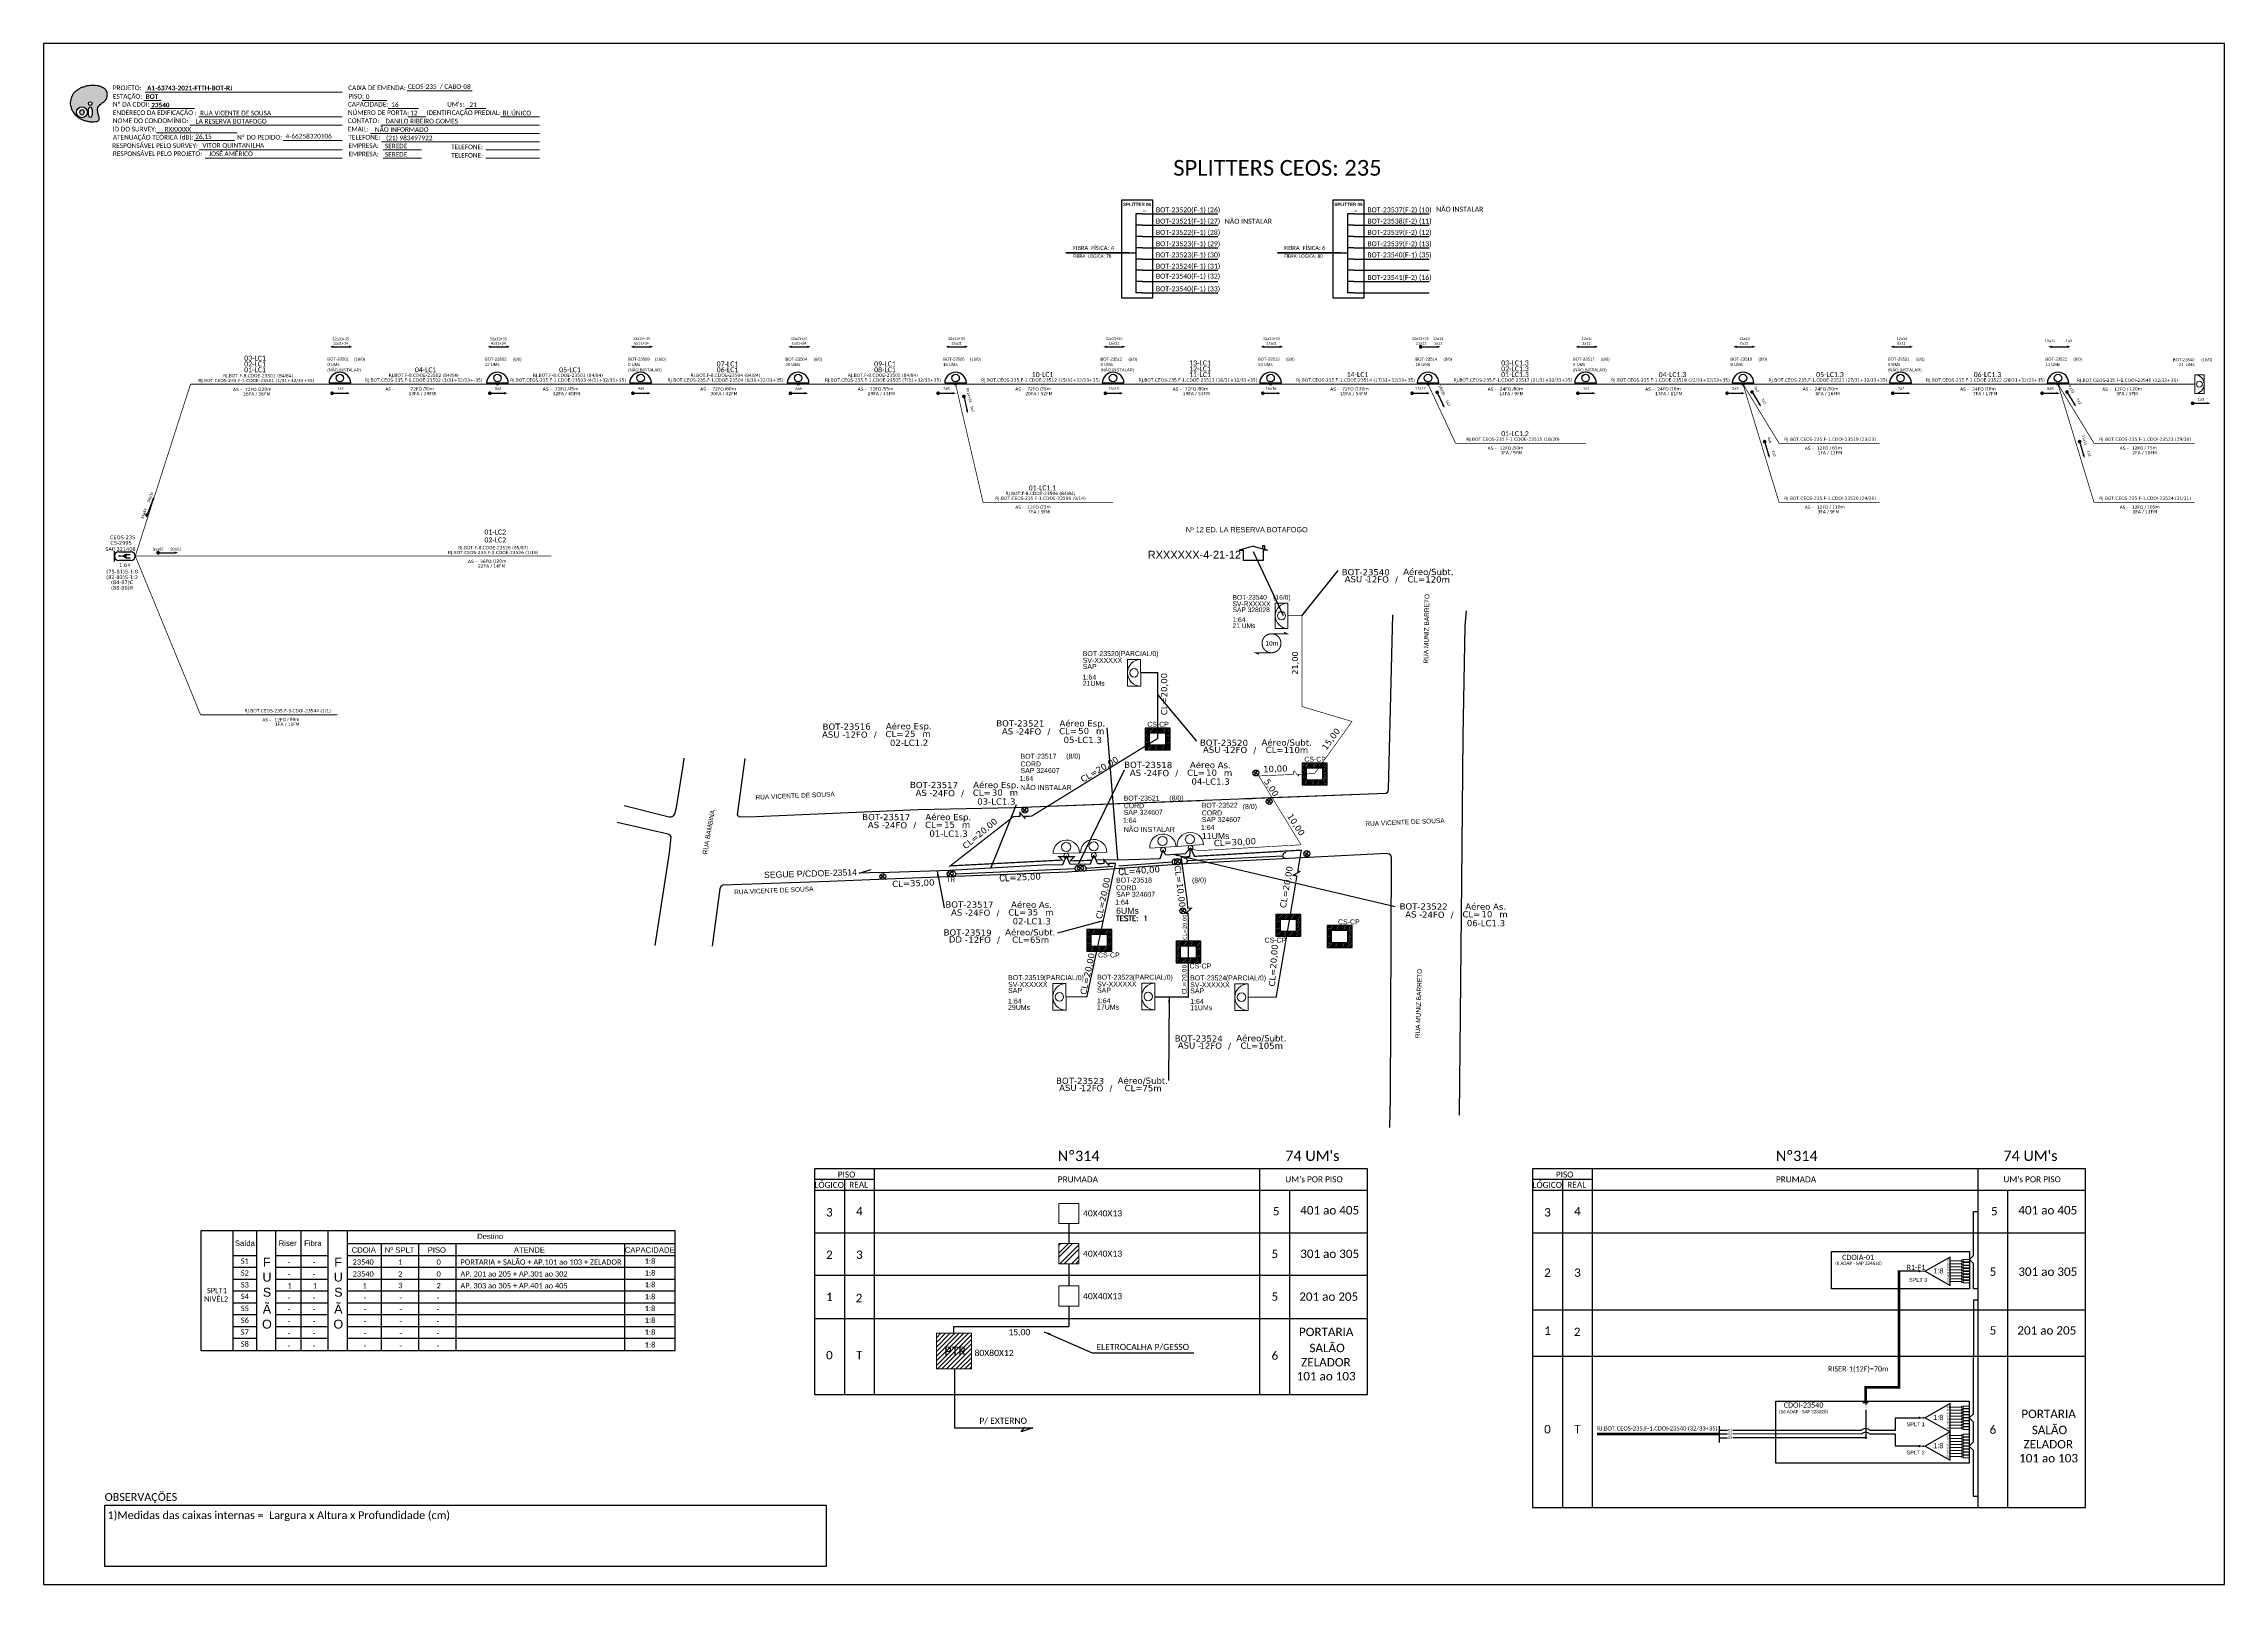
# Model space of a CAD drawing. Header units: metres. Extents: x -1286 to -445, y -500 to 94.
import ezdxf
from ezdxf.enums import TextEntityAlignment as Align

# ---------------------------------------------------------------- set-up
doc = ezdxf.new("R2010")
doc.units = ezdxf.units.M
for name, color, linetype in [('10.1-Caixas Subterrâneas', 5, 'Continuous'), ('20.4-CEOS', 1, 'Continuous'), ('CABO OPTICO EXISTENTE', 5, 'Continuous'), ('CAP a instalar', 1, 'Continuous'), ('CD de instalação futura', 8, 'Continuous'), ('celulas gpon', 7, 'Continuous'), ('Folga', 1, 'Continuous'), ('label_cabos', 7, 'Continuous'), ('Legenda', 1, 'Continuous'), ('Postes Existentes NA', 1, 'Continuous'), ('QUADRA', 7, 'Continuous'), ('SETA', 7, 'Continuous'), ('Subida Lateral', 5, 'Continuous'), ('surveys', 7, 'Continuous'), ('surveys legendas', 7, 'Continuous')]:
    doc.layers.add(name, color=color, linetype=linetype)
for name, color, linetype, lineweight in [("20.0-LEGENDA DOS CDO'S", 1, 'Continuous', 0), ('20.1-CDO_INTERIOR', 1, 'Continuous', 0), ('20.2-CDO_POSTE', 1, 'Continuous', 5), ('20.6-CORDOALHA_SUPORTE', 7, 'Continuous', 25), ('40.1-ETIQUETAS', 1, 'Continuous', 20), ('Segmento Logradouro Texto', 238, 'Continuous', 0)]:
    doc.layers.add(name, color=color, linetype=linetype, lineweight=lineweight)
doc.layers.add('DROP DE CLIENTE', color=140, linetype='Continuous', plot=False)
doc.layers.add('EXTRA', color=50, linetype='Continuous', plot=False)
doc.styles.add('ARIAL', font='arial.ttf')
doc.styles.add('DIGICADE', font='arial.ttf')
doc.styles.add('ROMANS', font='romans.shx')
doc.styles.add('siredit', font='verdana.ttf')
doc.styles.add('WMF-Calibri0', font='calibri.ttf')
doc.styles.add('WMF-Calibri1', font='calibrib.ttf')
doc.linetypes.add('FENCELINE1', pattern='A,0.25,-0.1,[133,ltypeshp.shx,S=0.1,R=0,X=-0.1,Y=0],-0.1,1', length=1.45)
doc.dimstyles.new('CC', dxfattribs={"dimtxt": 0.8, "dimasz": 2, "dimexe": 0.18, "dimexo": 0.0625, "dimgap": 0.09, "dimtad": 0, "dimdec": 0, "dimrnd": 1, "dimzin": 0, "dimdsep": 46, "dimtxsty": 'siredit', "dimblk": 'NONE', "dimcen": 0, "dimse1": 1, "dimse2": 1, "dimsd1": 1, "dimsd2": 1, "dimclrt": 7, "dimadec": 0, "dimazin": 0, "dimtfac": 1, "dimtdec": 0, "dimtofl": 0, "dimtmove": 0, "dimatfit": 3, "dimfxl": 0, "dimtolj": 1, "dimtzin": 0, "dimarcsym": 0})
doc.dimstyles.new('ISO-25', dxfattribs={"dimtxt": 2.5, "dimasz": 2.5, "dimexe": 1.25, "dimexo": 0.625, "dimtad": 1, "dimtxsty": 'Standard', "dimcen": 2.5, "dimadec": 0, "dimazin": 0, "dimtfac": 1, "dimtmove": 0, "dimatfit": 3, "dimfxl": 0, "dimarcsym": 0})

# ---------------------------------------------------------------- blocks, each defined once
blk = doc.blocks.new('OI')
h = blk.add_hatch(color=40)
edge = h.paths.add_edge_path()
edge.add_spline(control_points=[(4.35, -0.67), (3.92, -0.99), (3.26, -1.5), (2.81, -2.59), (2.9, -3.5), (3.06, -4.27), (3.31, -4.85), (3.37, -5.39), (3.4, -5.88), (3.2, -6.4), (2.54, -6.61), (1.65, -6.63), (0.55, -6.67), (-0.56, -6.42), (-1.61, -6.14), (-2.77, -5.61), (-3.92, -4.77), (-4.89, -3.7), (-5.34, -2.65), (-5.6, -1.94), (-5.85, -0.96), (-5.71, 0.47), (-5.1, 2.02), (-4.14, 3.02), (-3.3, 3.61), (-2.37, 4.16), (-1.36, 4.44), (-0.56, 4.7), (0.79, 4.85), (2.24, 4.97), (3.79, 4.57), (4.67, 4.21), (5.44, 3.65), (5.76, 2.99), (6.03, 2.21), (6.01, 1.46), (5.72, 0.64), (5.31, 0.08), (4.88, -0.38), (4.51, -0.55), (4.35, -0.67)], knot_values=[0, 0, 0, 0, 1.60434, 2.417191, 3.427595, 4.282808, 4.776746, 5.304182, 5.888771, 6.258406, 6.858137, 7.79129, 8.986195, 10.124242, 11.187857, 12.242908, 13.953784, 15.414161, 16.515391, 17.349188, 17.675853, 19.552021, 21.515531, 22.568638, 23.63245, 24.621084, 25.782718, 26.745347, 27.142653, 29.870543, 31.004649, 31.921532, 32.709589, 33.801391, 34.042471, 35.192333, 35.971461, 36.628871, 37.254359, 37.836911, 37.836911, 37.836911, 37.836911], degree=3, periodic=0)
h.paths.add_polyline_path([(1.13, -0.87, -1), (-0.04, -0.87, -1)], flags=16)
edge = h.paths.add_edge_path(flags=16)
edge.add_ellipse((0.56, -3.59), major_axis=(-0.02, 1.71), ratio=0.361305, start_angle=0, end_angle=360)
h.paths.add_polyline_path([(-0.36, -3.62, -1), (-3.8, -3.62, -1)], flags=16)
edge = h.paths.add_edge_path(flags=0)
edge.add_ellipse((-2.08, -3.62), major_axis=(0, 0.885), ratio=0.758294, start_angle=0, end_angle=360)
at = {"color": 40}
for centre, radius in [((-2.08, -3.62), 1.72), ((0.54, -0.87), 0.587)]:
    blk.add_circle(centre, radius, dxfattribs=at)
blk.add_ellipse((-2.08, -3.62), major_axis=(0, 0.885), ratio=0.758294, start_param=-3.141592653589792, end_param=3.141592653589792, dxfattribs=at)
blk.add_ellipse((0.56, -3.59), major_axis=(-0.02, 1.71), ratio=0.361305, dxfattribs=at)
at = {"color": 40, "start_tangent": (-0.800898, -0.598801), "end_tangent": (-0.800898, -0.598801)}
blk.add_spline([(4.35, -0.67), (3.2, -1.78), (2.9, -2.54), (2.92, -3.55), (3.12, -4.38), (3.28, -4.85), (3.37, -5.37), (3.35, -5.95), (3.2, -6.29), (2.66, -6.55), (1.73, -6.63), (0.54, -6.62), (-0.58, -6.41), (-1.6, -6.11), (-2.56, -5.67), (-3.95, -4.67), (-4.89, -3.56), (-5.37, -2.56), (-5.64, -1.78), (-5.72, -1.46), (-5.63, 0.42), (-4.84, 2.22), (-4.13, 2.99), (-3.27, 3.62), (-2.4, 4.09), (-1.3, 4.47), (-0.37, 4.72), (0.02, 4.77), (2.75, 4.8), (3.85, 4.53), (4.69, 4.16), (5.31, 3.68), (5.85, 2.73), (5.93, 2.5), (5.94, 1.35), (5.67, 0.62), (5.29, 0.08), (4.84, -0.36), (4.35, -0.67)], degree=3, dxfattribs=at)
blk = doc.blocks.new('SPLT_1-8_SC-APC')
at = {"color": 1, "lineweight": 0}
blk.add_lwpolyline([(-17.04, -7.55), (-19.26, -7.55)], dxfattribs=at)
at = {"color": 1}
blk.add_lwpolyline([(-7.37, -2.1), (-17.04, -7.55), (-7.37, -13), (-7.37, -2.1)], dxfattribs=at)
at = {"color": 3, "lineweight": 0}
for points in [[(-2.99, -3.51), (-7.37, -3.51)], [(-7.37, -4.66), (-2.99, -4.66)], [(-7.37, -5.82), (-2.99, -5.82)], [(-7.37, -6.97), (-2.99, -6.97)], [(-7.37, -8.12), (-2.99, -8.12)], [(-2.41, -3.02), (-2.41, -4)], [(-2.41, -3.02), (0, -3.02)], [(-2.41, -4), (0, -4)], [(-2.41, -4.17), (-2.41, -5.16)], [(-2.41, -4.17), (0, -4.17)], [(-2.41, -5.16), (0, -5.16)], [(-2.41, -5.32), (-2.41, -6.31)], [(-2.41, -5.32), (0, -5.32)], [(-2.41, -6.31), (0, -6.31)], [(-2.41, -6.48), (-2.41, -7.46)], [(-2.41, -6.48), (0, -6.48)], [(-2.41, -7.46), (0, -7.46)], [(-2.41, -7.63), (-2.41, -8.62)], [(-2.41, -7.63), (0, -7.63)], [(-7.37, -9.28), (-2.99, -9.28)], [(-7.37, -10.43), (-2.99, -10.43)], [(-7.37, -11.58), (-2.99, -11.58)], [(-2.41, -8.62), (0, -8.62)], [(-2.41, -8.78), (-2.41, -9.77)], [(-2.41, -8.78), (0, -8.78)], [(-2.41, -9.77), (0, -9.77)], [(-2.41, -9.94), (-2.41, -10.92)], [(-2.41, -9.94), (0, -9.94)], [(-2.41, -10.92), (0, -10.92)], [(-2.41, -11.09), (-2.41, -12.08)], [(-2.41, -11.09), (0, -11.09)], [(-2.41, -12.08), (0, -12.08)]]:
    blk.add_lwpolyline(points, dxfattribs=at)
for points in [[(-2.99, -3.22), (-2.41, -3.22), (-2.41, -3.8), (-2.99, -3.8)], [(-2.99, -4.38), (-2.41, -4.38), (-2.41, -4.95), (-2.99, -4.95)], [(-2.99, -5.53), (-2.41, -5.53), (-2.41, -6.1), (-2.99, -6.1)], [(-2.99, -6.68), (-2.41, -6.68), (-2.41, -7.26), (-2.99, -7.26)], [(-2.99, -7.84), (-2.41, -7.84), (-2.41, -8.41), (-2.99, -8.41)], [(-2.99, -8.99), (-2.41, -8.99), (-2.41, -9.56), (-2.99, -9.56)], [(-2.99, -10.14), (-2.41, -10.14), (-2.41, -10.72), (-2.99, -10.72)], [(-2.99, -11.3), (-2.41, -11.3), (-2.41, -11.87), (-2.99, -11.87)]]:
    blk.add_lwpolyline(points, close=True, dxfattribs=at)
at = {"color": 1, "style": 'ARIAL'}
for s, height, p in [('1:8', 2, (-13.91, -8.4)), ('S1', 0.75, (-8.74, -3.78)), ('S2', 0.75, (-8.74, -4.97)), ('S3', 0.75, (-8.74, -6.18)), ('S4', 0.75, (-8.74, -7.36)), ('S5', 0.75, (-8.74, -8.57)), ('S6', 0.75, (-8.74, -9.69)), ('S7', 0.75, (-8.74, -10.78)), ('S8', 0.75, (-8.74, -11.9))]:
    blk.add_text(s, height=height, dxfattribs=at).set_placement(p)
blk = doc.blocks.new('SPLITTER FUTURO')
blk.add_point((0, 0))
at = {"style": 'ARIAL', "text_generation_flag": 6, "flags": 4}
for tag, p, height in [('SPLT', (-6.22, -4.1), 1.5), ('INSTAL.', (-6.25, -6.09), 1.25)]:
    blk.add_attdef(tag, p, '', height=height, rotation=180, dxfattribs=at)
blk = doc.blocks.new('SPLITTER_')
blk.add_point((0, 0))
at = {"style": 'ARIAL', "flags": 4}
blk.add_attdef('SPLT', (0, -3.26), '', height=1.5, dxfattribs=at)
blk = doc.blocks.new('*U84')
at = {"color": 10}
for points in [[(41172, 12883), (40951, 13058)], [(40974, 12860), (41149, 13081)]]:
    blk.add_lwpolyline(points, dxfattribs=at)
blk.add_circle((41062, 12971), 141, dxfattribs=at)
blk = doc.blocks.new('CDOI_CT_ESQ')
at = {"layer": '20.1-CDO_INTERIOR', "color": 0, "lineweight": 18}
blk.add_lwpolyline([(-2.12, -2.13), (-2.12, 2.12), (0, 2.12), (0.01, -2.13)], close=True, dxfattribs=at)
blk.add_circle((-1.06, 0), 0.68, dxfattribs=at)
blk.add_arc((0.01, 0), 2.13, 90.0276, 270.0276, dxfattribs=at)
at = {"layer": "20.0-LEGENDA DOS CDO'S", "color": 0, "style": 'ARIAL'}
for tag, p in [('SAP', (-9.3, 0.61)), ('CDO_N', (-9.3, 2.69)), ('SURVEY', (-9.3, 1.6)), ('1:XX', (-9.31, -1.08)), ('UMS', (-9.31, -2.09))]:
    blk.add_attdef(tag, p, '', height=0.68, rotation=359.9724, dxfattribs=at)
blk.add_attdef('FIBRAS_UTILIZADAS', text='', height=0.68, rotation=359.9724, dxfattribs=at).set_placement((-1.59, 2.69), align=Align.CENTER)
blk = doc.blocks.new('*U87')
at = {"color": 0}
blk.add_line((2.14, -0.58), (-2.1, -0.68), dxfattribs=at)
for centre, radius in [((0, 0.38), 0.733), ((0.03, -1.03), 0.393)]:
    blk.add_circle(centre, radius, dxfattribs=at)
blk.add_arc((0.02, -0.63), 2.12, 1.3782, 181.3782, dxfattribs=at)
blk = doc.blocks.new('Inst CDOE-8 CAIXA DIST OPT CDOE 48F_8D C_SPL OPTAP')
at = {"layer": "20.0-LEGENDA DOS CDO'S", "color": 0}
for tag, p, style, flags in [('ID_ATIVIDADE', (0.12, 6.47), 'ARIAL', 3), ('FATOR', (7.92, 6.47), 'ARIAL', 1), ('QTDE', (0.23, -0.97), 'DIGICADE', 3)]:
    blk.add_attdef(tag, p, '', height=0.8, rotation=0.118, dxfattribs=dict(at, style=style, flags=flags))
at = {"layer": "20.0-LEGENDA DOS CDO'S", "color": 0, "style": 'ARIAL'}
for tag, p, height in [('SAP', (0.12, 2.96), 0.8), ('CORDOALHA', (0.12, 4.02), 0.8), ('FID', (0.12, 5.25), 0.8), ('1:XX', (-0.01, 1.7), 0.8), ('UMS', (0.14, 0.22), 1)]:
    blk.add_attdef(tag, p, '', height=height, rotation=0.118, dxfattribs=at)
blk.add_attdef('FIBRAS_UTILIZADAS', text='', height=0.8, rotation=0.118, dxfattribs=at).set_placement((13.48, 5.26), align=Align.CENTER)
blk = doc.blocks.new('Teste  FTTH')
at = {"color": 0, "lineweight": 0, "style": 'ROMANS'}
for tag, p in [('TESTE', (-2.3, -0.29)), ('QTDE', (0.21, -0.29))]:
    blk.add_attdef(tag, p, '', height=0.48, dxfattribs=at)
for tag, p, flags in [('FID', (-2.23, -1.25), 1), ('FATOR', (-2.23, -2.03), 3), ('ID_ATIVIDADE', (-2.23, -2.72), 3)]:
    blk.add_attdef(tag, p, '', height=0.48, dxfattribs=dict(at, flags=flags))
blk = doc.blocks.new('*X71')
at = {"color": 0, "linetype": 'Continuous'}
for p, q in [((-1.25, 0.34099), (-0.49099, 1.1)), ((-1.25, 0.517767), (-0.667767, 1.1)), ((-1.25, 0.694544), (-0.844544, 1.1)), ((-1.25, 0.87132), (-1.02132, 1.1)), ((-1.25, 1.048097), (-1.198097, 1.1)), ((-1.25, 0.164214), (-0.8035, 0.610714)), ((-1.25, -0.012563), (-0.8035, 0.433937)), ((-1.25, -0.18934), (-0.8035, 0.25716)), ((-1.25, -0.366117), (-0.8035, 0.080383)), ((-0.789214, 0.625), (-0.314214, 1.1)), ((-0.612437, 0.625), (-0.137437, 1.1)), ((-0.43566, 0.625), (0.03934, 1.1)), ((-0.258883, 0.625), (0.216117, 1.1)), ((-0.082107, 0.625), (0.392893, 1.1)), ((0.09467, 0.625), (0.56967, 1.1)), ((0.271447, 0.625), (0.746447, 1.1)), ((0.448223, 0.625), (0.923223, 1.1)), ((0.625, 0.625), (1.1, 1.1)), ((0.801777, 0.625), (1.25, 1.073223)), ((0.8035, 0.449947), (1.25, 0.896447)), ((0.8035, 0.27317), (1.25, 0.71967)), ((0.8035, 0.096393), (1.25, 0.542893)), ((0.8035, -0.080383), (1.25, 0.366117)), ((0.8035, -0.25716), (1.25, 0.18934)), ((0.8035, -0.433937), (1.25, 0.012563)), ((-1.25, -0.542893), (-0.8035, -0.096393)), ((-1.25, -0.71967), (-0.8035, -0.27317)), ((-1.25, -0.896447), (-0.8035, -0.449947)), ((-1.25, -1.073223), (-0.801777, -0.625)), ((-1.1, -1.1), (-0.625, -0.625)), ((-0.923223, -1.1), (-0.448223, -0.625)), ((-0.746447, -1.1), (-0.271447, -0.625)), ((-0.56967, -1.1), (-0.09467, -0.625)), ((-0.392893, -1.1), (0.082107, -0.625)), ((-0.216117, -1.1), (0.258883, -0.625)), ((-0.03934, -1.1), (0.43566, -0.625)), ((0.137437, -1.1), (0.612437, -0.625)), ((0.314214, -1.1), (0.789214, -0.625)), ((0.49099, -1.1), (1.25, -0.34099)), ((0.667767, -1.1), (1.25, -0.517767)), ((0.8035, -0.610714), (1.25, -0.164214)), ((0.844544, -1.1), (1.25, -0.694544)), ((1.02132, -1.1), (1.25, -0.87132)), ((1.198097, -1.1), (1.25, -1.048097))]:
    blk.add_line(p, q, dxfattribs=at)
blk = doc.blocks.new('MANHOLE_MQ')
at = {"color": 0, "linetype": 'Continuous'}
for p, q in [((0.0000062, 0.0000057), (-0.0000063, 0.0000057)), ((-0.0000063, 0.0000057), (-0.0000063, -0.0000053)), ((-0.000004, 0.0000033), (0.000004, 0.0000033)), ((-0.000004, -0.0000029), (-0.000004, 0.0000033)), ((0.000004, 0.0000033), (0.000004, -0.0000029)), ((0.0000062, -0.0000053), (0.0000062, 0.0000057)), ((-0.0000063, -0.0000053), (0.0000062, -0.0000053)), ((0.000004, -0.0000029), (-0.000004, -0.0000029)), ((0.000004, -0.0000029), (0.000004, -0.0000029))]:
    blk.add_line(p, q, dxfattribs=at)
at = {"color": 0, "linetype": 'Continuous', "xscale": 5e-06, "yscale": 5e-06, "zscale": 1e-05}
blk.add_blockref('*X71', (0, 0.0000002), dxfattribs=at)
blk = doc.blocks.new('CDOE_CT_POSTE')
at = {"layer": "20.0-LEGENDA DOS CDO'S", "color": 0, "style": 'ARIAL'}
for tag, p in [('CDO_N', (0.12, 5.25)), ('CORDOALHA', (0.12, 4.02)), ('SAP', (0.12, 2.96)), ('1:XX', (0.14, 1.23)), ('UMS', (0.14, 0.22))]:
    blk.add_attdef(tag, p, '', height=0.68, rotation=0.118, dxfattribs=at)
blk.add_attdef('FIBRAS_UTILIZADAS', text='', height=0.68, rotation=0.118, dxfattribs=at).set_placement((7.83, 5.26), align=Align.CENTER)
blk = doc.blocks.new('Inst CORD BENZINAL 4.55MM 3F (sem recursos)')
at = {"layer": '20.6-CORDOALHA_SUPORTE', "color": 0, "lineweight": 0, "style": 'ROMANS'}
for tag, p, flags in [('FATOR', (-5.2, -4.44), 3), ('ID_ATIVIDADE', (-5.2, -6.67), 3), ('FID', (-5.2, -8.9), 1)]:
    blk.add_attdef(tag, p, '', height=1, dxfattribs=dict(at, flags=flags))
blk.add_attdef('LANCE', text='', height=1, dxfattribs=at).set_placement((-0.54, -2.21), align=Align.RIGHT)
at = {"layer": '20.6-CORDOALHA_SUPORTE', "color": 0, "style": 'siredit'}
blk.add_attdef('QTDE', (-0.54, -2.21), '', height=1, rotation=359.69, dxfattribs=at)
blk = doc.blocks.new('Inst CB ESP CFOA-SM-ASU-120-S-12')
at = {"layer": 'label_cabos', "color": 0, "style": 'siredit'}
for tag, flags, p in [('ID_ATIVIDADE', 3, (1.31, 2.67)), ('FATOR', 1, (11.56, 2.55))]:
    blk.add_attdef(tag, text='', height=1, rotation=359.69, dxfattribs=dict(at, flags=flags)).set_placement(p, align=Align.MIDDLE_CENTER)
for tag, p in [('TIPO_CABO', (1.26, 0)), ('DESTINO_CABO', (3.13, 1.26)), ('CABO', (4.69, -0.05)), ('/', (7.71, -0.05)), ('LANCE', (10.81, 0)), ('TIPO_CABO', (13.11, 1.24)), ('UND', (15.96, 0)), ('FID', (13.15, -1.41))]:
    blk.add_attdef(tag, text='', height=1, rotation=359.69, dxfattribs=at).set_placement(p, align=Align.MIDDLE_CENTER)
blk.add_attdef('QTDE', (12.43, -0.47), '', height=1, rotation=359.69, dxfattribs=at)
blk = doc.blocks.new('Inst CB ESP CFOA-SM-AS-80-TS-24')
at = {"layer": 'label_cabos', "color": 0, "style": 'siredit'}
for tag, flags, p in [('ID_ATIVIDADE', 3, (1.31, 2.67)), ('FATOR', 1, (11.56, 2.55))]:
    blk.add_attdef(tag, text='', height=1, rotation=359.69, dxfattribs=dict(at, flags=flags)).set_placement(p, align=Align.MIDDLE_CENTER)
for tag, p in [('TIPO_CABO', (1.76, 0)), ('DESTINO_CABO', (3.13, 1.26)), ('CABO', (4.69, -0.05)), ('/', (7.71, -0.05)), ('LANCE', (10.81, 0)), ('TIPO_CABO', (13.11, 1.24)), ('UND', (15.96, 0)), ('FID', (13.15, -1.41))]:
    blk.add_attdef(tag, text='', height=1, rotation=359.69, dxfattribs=at).set_placement(p, align=Align.MIDDLE_CENTER)
blk.add_attdef('QTDE', (12.43, -0.47), '', height=1, rotation=359.69, dxfattribs=at)
blk = doc.blocks.new('Inst CB AS CFOA-SM-AS-80-TS-24')
at = {"layer": 'label_cabos', "color": 0, "style": 'siredit'}
for tag, flags, p in [('ID_ATIVIDADE', 3, (1.31, 2.67)), ('FATOR', 1, (11.56, 2.55))]:
    blk.add_attdef(tag, text='', height=1, rotation=359.69, dxfattribs=dict(at, flags=flags)).set_placement(p, align=Align.MIDDLE_CENTER)
for tag, p in [('TIPO_CABO', (1.76, 0)), ('DESTINO_CABO', (3.13, 1.26)), ('CABO', (4.69, -0.05)), ('/', (7.71, -0.05)), ('LANCE', (10.81, 0)), ('TIPO_CABO', (13.11, 1.24)), ('UND', (15.96, 0)), ('FID', (13.15, -1.41))]:
    blk.add_attdef(tag, text='', height=1, rotation=359.69, dxfattribs=at).set_placement(p, align=Align.MIDDLE_CENTER)
blk.add_attdef('QTDE', (12.43, -0.47), '', height=1, rotation=359.69, dxfattribs=at)
blk = doc.blocks.new('_None')
blk = doc.blocks.new('LEGENDA DOS CABOS')
at = {"layer": 'EXTRA', "color": 0, "style": 'siredit'}
for tag, p in [('ID', (4.6, 0.97)), ('XX', (9.03, 0.97))]:
    blk.add_attdef(tag, text='', height=0.48, rotation=359.69, dxfattribs=at).set_placement(p, align=Align.MIDDLE_CENTER)
at = {"layer": 'Legenda', "color": 0, "style": 'siredit'}
for tag, p in [('TIPO_CABO', (1.31, 0)), ('CABO', (4.69, -0.05)), ('/', (6.81, -0.05)), ('METROS', (10.03, -0.05))]:
    blk.add_attdef(tag, text='', height=0.8, rotation=359.69, dxfattribs=at).set_placement(p, align=Align.MIDDLE_CENTER)
blk = doc.blocks.new('ETIQUETA_RS5F')
at = {"layer": '40.1-ETIQUETAS', "color": 0, "style": 'siredit'}
blk.add_text('/', height=1.5, dxfattribs=at).set_placement((1.6, -2), align=Align.MIDDLE_RIGHT)
for tag, p in [('ETIQUETA_R_SECUNDARIA', (1.2, 2.1)), ('ETIQUETA_R_PRIMARIA', (1.2, 4.1)), ('F_ATIVAS/F_MORTAS', (1.1, -4.2))]:
    blk.add_attdef(tag, text='', height=1.5, dxfattribs=at).set_placement(p, align=Align.MIDDLE_CENTER)
for tag, p in [('TIPO_CABO', (-6.6, -2.1)), ('CAP_CABO', (0.4, -2.1))]:
    blk.add_attdef(tag, text='', height=1.5, dxfattribs=at).set_placement(p, align=Align.MIDDLE_RIGHT)
for tag, p in [('FUSÃO_1', (0.8, -8.4)), ('FUSÃO_2', (0.8, -10.6)), ('FUSÃO_3', (0.8, -12.9)), ('FUSÃO_4', (0.8, -15.1)), ('FUSÃO_5', (0.8, -17.2))]:
    blk.add_attdef(tag, text='', height=1.5, dxfattribs=at).set_placement(p, align=Align.CENTER)
blk.add_attdef('METROS', text='', height=1.5, dxfattribs=at).set_placement((2.1, -2), align=Align.MIDDLE_LEFT)
blk = doc.blocks.new('CEOS_UN_SC')
at = {"layer": '20.4-CEOS', "color": 0}
for p, q in [((-9.1, 2.4), (-2.4, 2.4)), ((-2.4, -2.4), (-9.1, -2.4))]:
    blk.add_line(p, q, dxfattribs=at)
for points in [[(-11.5, -2.9), (-11.5, 2.9)], [(-7.6, 0), (-9.2, 0)], [(-5, 0.9), (-2.9, 0.9)], [(-5, -1), (-2.9, -1)]]:
    blk.add_lwpolyline(points, dxfattribs=at)
blk.add_lwpolyline([(-7.6, 0, 0, 2.95, 0), (-4.8, 0, 2.95, 2.95, 0)], format="xyseb", dxfattribs=at)
for centre, start, end in [((-9.1, 0), 90, 270), ((-2.4, 0), 270, 90)]:
    blk.add_arc(centre, 2.39, start, end, dxfattribs=at)
at = {"layer": '20.4-CEOS', "color": 7, "style": 'siredit'}
for tag, height, p in [('TIPO?', 2, (-8.2, 3.9)), ('LOCAL?', 2.03, (-5.7, 7.3)), ('NOME?', 2.03, (-5.7, 10.3))]:
    blk.add_attdef(tag, text='', height=height, dxfattribs=at).set_placement(p, align=Align.MIDDLE_CENTER)
for tag, p in [('RACIO_SPLITAGEM', (-5.7, -4)), ('FIBRAS_RESERVA', (-5.7, -7.5))]:
    blk.add_attdef(tag, text='', height=2.03, dxfattribs=at).set_placement(p, align=Align.TOP_CENTER)
blk = doc.blocks.new('SURVEY_SURVEY')
for p, q in [((0, 0.0000127), (-0.0000126, 0.000009)), ((-0.0000126, 0.000009), (-0.0000086, 0.000009)), ((-0.0000086, 0), (-0.0000086, 0.000009)), ((0.0000086, 0), (-0.0000086, 0)), ((0, 0.0000127), (0.0000126, 0.000009)), ((0.0000084, 0.0000132), (0.0000098, 0.0000132)), ((0.0000084, 0.0000103), (0.0000084, 0.0000132)), ((0.0000126, 0.000009), (0.0000086, 0.000009)), ((0.0000086, 0.000009), (0.0000086, 0)), ((0.0000098, 0.0000132), (0.0000098, 0.0000099))]:
    blk.add_line(p, q)
blk = doc.blocks.new('A$C07E14978')
at = {"layer": 'Folga', "color": 0, "const_width": 0.137}
for points in [[(2.23, 2.92), (4.42, 2.92), (3.98, 3.13)], [(2.23, 0.28), (0.03, 0.28), (0.47, 0.06)]]:
    blk.add_lwpolyline(points, dxfattribs=at)
at = {"layer": 'Folga', "color": 0, "const_width": 0.146}
blk.add_lwpolyline([(2.23, 2.92, 1.000012), (2.23, 0.28, 0.999978)], format="xyb", close=True, dxfattribs=at)
at = {"layer": 'Folga', "color": 0}
blk.add_text('10m', height=0.659, dxfattribs=at).set_placement((1.38, 1.27))
blk = doc.blocks.new('Inst CDOI-64')
at = {"layer": '20.1-CDO_INTERIOR', "color": 1, "lineweight": 18}
blk.add_lwpolyline([(-2.12, -2.13), (-2.12, 2.12), (0, 2.12), (0.01, -2.13)], close=True, dxfattribs=at)
blk.add_circle((-1.06, 0), 0.68, dxfattribs=at)
blk.add_arc((0.01, 0), 2.13, 90.0276, 270.0276, dxfattribs=at)
at = {"layer": "20.0-LEGENDA DOS CDO'S"}
for tag, p, style, flags in [('ID_ATIVIDADE', (-9.3, 3.78), 'ARIAL', 3), ('FATOR', (-1.5, 3.78), 'ARIAL', 1), ('QTDE', (-9.18, -3.66), 'DIGICADE', 3)]:
    blk.add_attdef(tag, p, '', height=0.8, rotation=0.118, dxfattribs=dict(at, style=style, flags=flags))
at = {"layer": "20.0-LEGENDA DOS CDO'S", "style": 'ARIAL'}
for tag, p, rotation in [('SAP', (-9.3, 0.61), 359.9724), ('SURVEY', (-9.3, 1.6), 359.9724), ('FID', (-9.3, 2.69), 0.118), ('1:XX', (-9.31, -1.08), 359.9724), ('UMS', (-9.31, -2.09), 359.9724)]:
    blk.add_attdef(tag, p, '', height=0.8, rotation=rotation, dxfattribs=at)
blk.add_attdef('FIBRAS_UTILIZADAS', text='', height=0.8, rotation=359.9724, dxfattribs=at).set_placement((-0.99, 2.69), align=Align.CENTER)

msp = doc.modelspace()

# ---------------------------------------------------------------- hatches: boundary and pattern name
h = msp.add_hatch()
h.set_pattern_fill('STEEL', color=1, style=0)
h.set_pattern_definition([(45, (0, 0), (-2.245064, 2.245064), []), (45, (0, 1.5875), (-2.245064, 2.245064), [])])
h.paths.add_polyline_path([(-894.54, -376.17), (-886.88, -376.17), (-886.88, -368.4), (-894.54, -368.4)])
h = msp.add_hatch(color=3)
h.dxf.hatch_style = 1
edge = h.paths.add_edge_path()
edge.add_arc((-562.66, -379.07), 0.242, 0, 360)
h = msp.add_hatch()
h.set_pattern_fill('ANSI31', color=1, scale=10, style=0)
h.set_pattern_definition([(45, (-1553.3917, -800.73), (-0.8838835, 0.8838835), [])])
h.paths.add_polyline_path([(-941.77, -416.77), (-928.2, -416.77), (-928.2, -403.01), (-941.77, -403.01)])
h.paths.add_polyline_path([(-939.77, -412.41), (-929.69, -412.41), (-929.69, -407.26), (-939.77, -407.26)], flags=24)
h = msp.add_hatch(color=3)
h.dxf.hatch_style = 1
edge = h.paths.add_edge_path()
edge.add_arc((-562.68, -435.57), 0.256, 0, 360)
h = msp.add_hatch(color=3)
h.dxf.hatch_style = 1
edge = h.paths.add_edge_path()
edge.add_arc((-583.39, -443.26), 0.256, 0, 360)
h = msp.add_hatch(color=3)
h.dxf.hatch_style = 1
edge = h.paths.add_edge_path()
edge.add_arc((-562.68, -446.47), 0.256, 0, 360)

# ---------------------------------------------------------------- linework, layer by layer
at = {"color": 7, "linetype": 'Continuous'}
for p, q in [((-864.82, 28.6), (-864.82, -1.89)), ((-862.35, 28.6), (-864.82, 28.6)), ((-783.29, 28.6), (-783.29, -1.89)), ((-780.82, 28.6), (-783.29, 28.6)), ((-862.35, 24.19), (-864.82, 24.19)), ((-862.35, 19.84), (-864.82, 19.84)), ((-780.82, 24.19), (-783.29, 24.19)), ((-780.82, 19.84), (-783.29, 19.84)), ((-867.38, 13.56), (-864.83, 13.56)), ((-862.35, 15.47), (-864.82, 15.47)), ((-862.35, 11.15), (-864.82, 11.15)), ((-785.85, 13.56), (-783.3, 13.56)), ((-780.82, 15.47), (-783.29, 15.47)), ((-780.82, 11.15), (-783.29, 11.15)), ((-862.35, 6.82), (-864.82, 6.82)), ((-862.35, 2.47), (-864.82, 2.47)), ((-780.82, 6.82), (-783.29, 6.82)), ((-780.82, 2.47), (-783.29, 2.47)), ((-862.35, -1.89), (-864.82, -1.89)), ((-780.82, -1.89), (-783.29, -1.89))]:
    msp.add_line(p, q, dxfattribs=at)
at = {"color": 10, "linetype": 'Continuous'}
for p, q in [((-862.35, 28.6), (-833.3, 28.59)), ((-780.82, 28.6), (-751.78, 28.59)), ((-862.35, 24.19), (-833.3, 24.18)), ((-862.35, 19.84), (-833.3, 19.83)), ((-780.82, 24.19), (-751.78, 24.18)), ((-780.82, 19.84), (-751.78, 19.83)), ((-862.35, 15.47), (-833.3, 15.47)), ((-862.35, 11.16), (-833.3, 11.15)), ((-780.82, 15.47), (-751.78, 15.47)), ((-780.82, 11.16), (-751.78, 11.15)), ((-862.35, 6.82), (-833.3, 6.81)), ((-862.35, 2.47), (-833.3, 2.47)), ((-780.82, 6.82), (-751.78, 6.81)), ((-780.82, 2.47), (-751.78, 2.47)), ((-862.35, -1.89), (-833.3, -1.9)), ((-780.82, -1.89), (-751.78, -1.9))]:
    msp.add_line(p, q, dxfattribs=at)
at = {"color": 1, "linetype": 'Continuous', "lineweight": 60}
for p, q in [((-867.38, 13.56), (-891.8, 13.48)), ((-785.85, 13.56), (-810.27, 13.48))]:
    msp.add_line(p, q, dxfattribs=at)
at = {"color": 8}
for p, q in [((-1167.64, -36.71), (-1175.99, -36.71)), ((-1051.66, -36.71), (-1060.01, -36.71)), ((-869.46, -36.71), (-877.81, -36.71)), ((-687.26, -36.71), (-695.61, -36.71)), ((-565.79, -36.71), (-574.14, -36.71))]:
    msp.add_line(p, q, dxfattribs=at)
at = {"color": 5}
for p, q in [((-505.06, -36.71), (-513.41, -36.71)), ((-562.66, -379.07), (-570.98, -379.07))]:
    msp.add_line(p, q, dxfattribs=at)
for p, q in [((-1225.31, -363.34), (-1042.7, -363.34)), ((-1225.31, -409.8), (-1225.31, -363.34)), ((-1213.06, -363.34), (-1213.06, -409.8)), ((-1204, -363.34), (-1204, -409.8)), ((-1196.56, -409.8), (-1196.56, -363.34)), ((-1186.84, -363.34), (-1186.84, -409.8)), ((-1176.48, -363.34), (-1176.48, -409.8)), ((-1169.04, -363.34), (-1169.04, -409.8)), ((-1169.04, -368.41), (-1042.7, -368.41)), ((-1155.93, -368.41), (-1155.93, -409.8)), ((-1141.48, -368.41), (-1141.48, -409.8)), ((-1127.05, -368.41), (-1127.05, -409.8)), ((-1061.99, -368.41), (-1061.99, -409.8)), ((-1042.7, -363.34), (-1042.7, -409.8)), ((-1213.06, -372.97), (-1204, -372.97)), ((-1213.06, -377.54), (-1204, -377.54)), ((-1196.56, -372.97), (-1176.48, -372.97)), ((-1196.56, -377.54), (-1176.48, -377.54)), ((-1169.04, -372.97), (-1042.7, -372.97)), ((-1169.04, -377.54), (-1042.7, -377.54)), ((-1213.06, -382.1), (-1204, -382.1)), ((-1213.06, -386.66), (-1204, -386.66)), ((-1196.56, -382.1), (-1176.48, -382.1)), ((-1196.56, -386.66), (-1176.48, -386.66)), ((-1169.04, -382.1), (-1042.7, -382.1)), ((-1169.04, -386.66), (-1042.7, -386.66)), ((-1213.06, -391.22), (-1204, -391.22)), ((-1196.56, -391.22), (-1176.48, -391.22)), ((-1169.04, -391.22), (-1042.7, -391.22)), ((-1213.06, -395.78), (-1204, -395.78)), ((-1213.06, -400.34), (-1204, -400.34)), ((-1196.56, -395.78), (-1176.48, -395.78)), ((-1196.56, -400.34), (-1176.48, -400.34)), ((-1169.04, -395.78), (-1042.7, -395.78)), ((-1169.04, -400.34), (-1042.7, -400.34)), ((-1042.7, -409.8), (-1225.31, -409.8)), ((-1213.06, -404.9), (-1204, -404.9)), ((-1196.56, -404.9), (-1176.48, -404.9)), ((-1169.04, -404.9), (-1042.7, -404.9))]:
    msp.add_line(p, q)
at = {"color": 0}
for p, q in [((-1262.5, -469.23), (-984.25, -469.23)), ((-1262.5, -492.93), (-1262.5, -469.23)), ((-984.25, -469.23), (-984.25, -492.93)), ((-984.25, -492.93), (-1262.5, -492.93))]:
    msp.add_line(p, q, dxfattribs=at)
for points in [[(-1286.07, -499.81), (-445.07, -499.81), (-445.07, 94.19), (-1286.07, 94.19)], [(-583.39, -443.26), (-583.39, -443.26)]]:
    msp.add_lwpolyline(points, close=True)
at = {"color": 7, "lineweight": 0}
for points in [[(-1145.89, 76.01), (-1120.75, 76.01)], [(-1247.47, 72.24), (-1240.92, 72.24)], [(-1246.96, 75.52), (-1170.98, 75.52)], [(-1244.81, 69.17), (-1227.84, 69.17)], [(-1163.19, 72.28), (-1153.71, 72.28)], [(-1153.14, 69.17), (-1141.52, 69.17)], [(-1123.2, 69.17), (-1115.53, 69.17)], [(-1242.49, 59.75), (-1211.44, 59.75)], [(-1229.65, 62.82), (-1170.98, 62.82)], [(-1226.24, 65.93), (-1170.98, 65.93)], [(-1160.06, 59.58), (-1094.8, 59.58)], [(-1156.02, 62.82), (-1094.8, 62.82)], [(-1145.56, 65.93), (-1138.61, 65.93)], [(-1109.86, 65.93), (-1094.82, 65.93)], [(-1227.96, 56.79), (-1212.45, 56.79)], [(-1226.24, 53.23), (-1170.98, 53.23)], [(-1193.73, 56.79), (-1170.96, 56.79)], [(-1155.78, 56.34), (-1094.8, 56.34)], [(-1155.17, 53.23), (-1140.37, 53.23)], [(-1115.57, 53.23), (-1094.8, 53.23)], [(-1223.75, 49.99), (-1170.98, 49.99)], [(-1155.17, 49.99), (-1140.37, 49.99)], [(-1115.57, 49.99), (-1094.8, 49.99)]]:
    msp.add_lwpolyline(points, dxfattribs=at)
at = {"color": 7}
for points in [[(-870.41, -3.84), (-858.28, -3.84), (-858.28, 33.83), (-870.41, 33.83)], [(-788.89, -3.84), (-776.75, -3.84), (-776.75, 33.83), (-788.89, 33.83)]]:
    msp.add_lwpolyline(points, close=True, dxfattribs=at)
at = {"const_width": 0.702}
for points in [[(-755.37, -22.68, 1), (-754.67, -22.68, 1)], [(-1175.14, -40.6, 1), (-1174.44, -40.6, 1)], [(-1114.37, -40.6, 1), (-1113.67, -40.6, 1)], [(-1059.16, -40.6, 1), (-1058.46, -40.6, 1)], [(-998.43, -40.6, 1), (-997.73, -40.6, 1)], [(-941.46, -40.6, 1), (-940.76, -40.6, 1)], [(-931.26, -41.5, 1), (-931.11, -42.18, 1)], [(-876.96, -40.6, 1), (-876.26, -40.6, 1)], [(-816.23, -40.6, 1), (-815.52, -40.6, 1)], [(-758.64, -40.6, 1), (-757.94, -40.6, 1)], [(-748.8, -39.91, 1), (-748.51, -40.55, 1)], [(-694.76, -40.6, 1), (-694.06, -40.6, 1)], [(-637.18, -40.6, 1), (-636.47, -40.6, 1)], [(-627.42, -39.82, 1), (-627.05, -40.42, 1)], [(-573.29, -40.6, 1), (-572.59, -40.6, 1)], [(-515.71, -40.6, 1), (-515.01, -40.6, 1)], [(-505.95, -39.82, 1), (-505.59, -40.42, 1)], [(-457.68, -44.46, 1), (-456.98, -44.46, 1)], [(-622.48, -58.91, 1), (-622.27, -59.58, 1)], [(-501.01, -58.91, 1), (-500.81, -59.58, 1)], [(-1246.33, -87.89, 1), (-1246.07, -87.23, 1)], [(-1242.27, -102.09, 1), (-1241.56, -102.08, 1)]]:
    msp.add_lwpolyline(points, format="xyb", close=True, dxfattribs=at)
at = {"color": 4}
for points in [[(-1062.23, -199.47), (-1044.85, -203.92), (-1043.93, -203.92), (-1043.15, -203.51), (-1042.69, -202.79), (-1041.96, -200.34), (-1039.48, -184.22), (-1039.06, -181.3)], [(-1050.19, -253.46), (-1044.66, -217.76), (-1044.01, -211.66), (-1044.49, -210.95), (-1045.27, -210.55), (-1064.88, -206.02)]]:
    msp.add_lwpolyline(points, dxfattribs=at)
at = {"color": 0}
for points in [[(-775.52, -339.63), (-988.83, -339.63)], [(-965.68, -343.75), (-988.83, -343.75)], [(-498.59, -339.63), (-711.9, -339.63)], [(-688.75, -343.75), (-711.9, -343.75)]]:
    msp.add_lwpolyline(points, dxfattribs=at)
for points in [[(-988.83, -339.63), (-988.83, -347.86)], [(-977.26, -343.75), (-977.26, -347.86)], [(-965.68, -347.86), (-965.68, -339.63)], [(-817.11, -339.63), (-817.11, -347.86)], [(-775.52, -347.86), (-775.52, -339.63)], [(-711.9, -339.63), (-711.9, -347.86)], [(-700.33, -343.75), (-700.33, -347.86)], [(-688.75, -347.86), (-688.75, -339.63)], [(-540.18, -339.63), (-540.18, -347.86)], [(-498.59, -347.86), (-498.59, -339.63)], [(-988.83, -347.86), (-775.52, -347.86)], [(-988.83, -347.86), (-775.52, -347.86)], [(-988.83, -347.86), (-775.52, -347.86)], [(-988.83, -347.86), (-988.83, -426.58), (-775.52, -426.58), (-775.52, -347.86)], [(-977.26, -347.86), (-977.26, -426.58)], [(-965.68, -426.58), (-965.68, -347.86)], [(-817.11, -347.86), (-817.11, -426.58)], [(-805.53, -426.58), (-805.53, -347.86)], [(-711.9, -347.86), (-498.59, -347.86)], [(-711.9, -347.86), (-498.59, -347.86)], [(-711.9, -347.86), (-498.59, -347.86)], [(-711.9, -347.86), (-711.9, -470.22), (-498.59, -470.22), (-498.59, -347.86)], [(-700.33, -347.86), (-700.33, -470.22)], [(-688.75, -470.22), (-688.75, -347.86)], [(-540.18, -347.86), (-540.18, -470.22)], [(-528.6, -470.22), (-528.6, -347.86)], [(-988.83, -364.23), (-775.52, -364.23)], [(-711.9, -364.23), (-498.59, -364.23)], [(-988.83, -380.6), (-775.52, -380.6)], [(-711.9, -393.91), (-498.59, -393.91)], [(-988.83, -397.28), (-775.52, -397.28)], [(-711.9, -411.82), (-498.59, -411.82)], [(-639.83, -443.26), (-636.67, -443.26)], [(-583.39, -443.26), (-634.6, -443.26)]]:
    msp.add_lwpolyline(points)
at = {"lineweight": 0}
for points in [[(-886.88, -360.68), (-894.54, -360.68), (-894.54, -352.91), (-886.88, -352.91)], [(-886.88, -384.77), (-894.54, -384.77), (-894.54, -392.54), (-886.88, -392.54)]]:
    msp.add_lwpolyline(points, close=True, dxfattribs=at)
at = {"color": 3}
for points in [[(-890.71, -360.68), (-890.71, -368.4)], [(-540.18, -385.84), (-541.83, -385.84), (-541.83, -376.05), (-543.4, -374.54), (-541.83, -373.03), (-541.83, -356.04), (-540.18, -356.04)], [(-890.71, -376.17), (-890.71, -384.77)], [(-890.71, -392.54), (-890.71, -400.43)], [(-540.23, -390.26), (-541.88, -390.26), (-541.89, -434.15), (-543.45, -435.65), (-541.89, -437.16), (-541.89, -445.04), (-543.45, -446.55), (-541.89, -448.06), (-541.89, -465.74), (-540.23, -465.74)], [(-934.99, -403.01), (-934.99, -400.43), (-890.71, -400.43)], [(-639.83, -440.34), (-636.67, -440.34)], [(-562.68, -446.47), (-571.86, -446.47)]]:
    msp.add_lwpolyline(points, dxfattribs=at)
at = {"color": 1, "lineweight": 0}
for points in [[(-886.88, -368.4), (-894.54, -368.4), (-894.54, -376.17), (-886.88, -376.17)], [(-941.77, -403.01), (-928.2, -403.01), (-928.2, -416.77), (-941.77, -416.77)]]:
    msp.add_lwpolyline(points, close=True, dxfattribs=at)
at = {"color": 1}
for points in [[(-596.53, -371.52), (-543.4, -371.52), (-543.4, -385.84), (-596.53, -385.84)], [(-618.03, -429.14), (-543.45, -429.14), (-543.45, -453.04), (-618.03, -453.04)]]:
    msp.add_lwpolyline(points, close=True, dxfattribs=at)
at = {"color": 5, "const_width": 1}
msp.add_lwpolyline([(-570.5, -379.07), (-570.5, -423.88), (-583.39, -423.88), (-583.39, -429.69)], dxfattribs=at)
at = {"color": 1}
for points in [[(-934.76, -416.77), (-934.76, -439.41), (-904.62, -439.41)], [(-909.04, -441), (-907.63, -439.17)], [(-904.62, -439.41), (-909.04, -441)], [(-639.83, -445.06), (-639.83, -438.8)]]:
    msp.add_lwpolyline(points, dxfattribs=at)
at = {"color": 3}
msp.add_lwpolyline([(-634.6, -440.34), (-584.95, -440.34, -0.464305), (-581.83, -440.34), (-571.86, -440.34), (-571.86, -435.57), (-562.68, -435.57)], format="xyb", dxfattribs=at)
at = {"color": 5}
for points in [[(-584.44, -429.69), (-582.39, -429.69)], [(-583.39, -429.69), (-583.39, -430.56)], [(-583.39, -432.54), (-583.39, -443.26)]]:
    msp.add_lwpolyline(points, dxfattribs=at)
at = {"color": 1, "const_width": 1}
msp.add_lwpolyline([(-686.95, -441.8), (-639.83, -441.8)], dxfattribs=at)
at = {"color": 2}
for points in [[(-639.83, -441.8), (-636.67, -441.8)], [(-584.95, -441.87), (-634.6, -441.8)], [(-562.68, -446.47), (-571.86, -446.47), (-571.86, -441.89), (-581.83, -441.88)]]:
    msp.add_lwpolyline(points, dxfattribs=at)
msp.add_lwpolyline([(-581.83, -441.88, 0.464305), (-584.95, -441.88)], format="xyb", dxfattribs=at)
at = {"color": 5}
for centre, radius in [((-509.23, -34.73), 1.44), ((-509.23, -37.1), 0.387)]:
    msp.add_circle(centre, radius, dxfattribs=at)
at = {"color": 3}
for centre, radius in [((-562.66, -379.07), 0.242), ((-562.68, -435.57), 0.256), ((-583.39, -443.26), 0.256), ((-562.68, -446.47), 0.256)]:
    msp.add_circle(centre, radius, dxfattribs=at)
at = {"color": 8}
for centre in [(-1171.82, -36.71), (-1055.84, -36.71), (-873.64, -36.71), (-691.43, -36.71), (-569.97, -36.71)]:
    msp.add_arc(centre, 4.18, 0, 180, dxfattribs=at)
at = {"color": 5}
msp.add_arc((-509.23, -36.71), 4.18, 0, 180, dxfattribs=at)
at = {"layer": '20.1-CDO_INTERIOR', "color": 1, "lineweight": 18}
msp.add_lwpolyline([(-452.87, -40.72), (-452.87, -33.47), (-456.49, -33.47), (-456.49, -40.72)], close=True, dxfattribs=at)
msp.add_circle((-454.68, -37.1), 1.16, dxfattribs=at)
msp.add_arc((-456.49, -37.1), 3.63, 270, 90, dxfattribs=at)
at = {"layer": '20.6-CORDOALHA_SUPORTE'}
for p, q in [((-934.31, -225.87), (-888.34, -223.83)), ((-884, -223.73), (-873.79, -222.98)), ((-871.38, -222.8), (-850.91, -221.29)), ((-844.98, -220.72), (-808.24, -218.9))]:
    msp.add_line(p, q, dxfattribs=at)
for centre, start, end in [((-807.2, -218.85), 82.03789, 285.75195), ((-935.35, -225.89), 262.03789, 105.75195), ((-887.3, -223.76), 82.03789, 285.75195), ((-885.04, -223.75), 262.03789, 105.75195), ((-849.87, -221.22), 82.03789, 285.75195), ((-846.01, -220.85), 264.96765, 108.6817)]:
    msp.add_arc(centre, 1.04, start, end, dxfattribs=at)
at = {"layer": 'CAP a instalar', "color": 5, "linetype": 'FENCELINE1', "ltscale": 5}
for p, q in [((-882.39, -222), (-881.08, -218.65)), ((-880.2, -220.63), (-881.08, -218.65)), ((-855.52, -219.99), (-854.35, -216.58)), ((-853.39, -218.53), (-854.35, -216.58)), ((-853.39, -218.53), (-853.39, -218.53)), ((-971.51, -225.57), (-966.96, -224.26)), ((-963.7, -225.4), (-971.51, -225.57)), ((-963.7, -225.4), (-936.63, -224.47)), ((-936.63, -224.47), (-900.77, -222.41)), ((-900.77, -222.41), (-892.96, -222.24)), ((-892.96, -222.24), (-891.65, -218.88)), ((-890.2, -222.18), (-891.65, -218.88)), ((-890.2, -222.18), (-882.39, -222)), ((-871.85, -220.45), (-880.2, -220.63)), ((-871.85, -220.45), (-863.32, -220.19)), ((-863.32, -220.19), (-855.52, -219.99))]:
    msp.add_line(p, q, dxfattribs=at)
at = {"layer": 'CAP a instalar', "color": 5, "linetype": 'FENCELINE1', "ltscale": 6}
msp.add_line((-853.39, -218.53), (-845.73, -218.03), dxfattribs=at)
at = {"layer": 'CAP a instalar', "linetype": 'FENCELINE1', "ltscale": 6}
msp.add_line((-845.73, -218.03), (-843.8, -215.9), dxfattribs=at)
at = {"layer": 'CAP a instalar', "linetype": 'FENCELINE1', "ltscale": 5}
msp.add_line((-890.2, -222.18), (-890.2, -222.18), dxfattribs=at)
at = {"layer": 'CAP a instalar', "color": 5, "linetype": 'FENCELINE1', "ltscale": 6, "const_width": 0.281}
for points in [[(-1250.71, -103.37), (-1229.42, -37.1)], [(-1229.42, -37.1), (-1177.3, -37.1)], [(-1177.3, -37.1), (-1116.57, -37.1)], [(-1116.57, -37.1), (-1055.83, -37.1)], [(-1055.83, -37.1), (-995.1, -37.1)], [(-995.1, -37.1), (-934.37, -37.1)], [(-934.37, -37.1), (-873.63, -37.1)], [(-873.63, -37.1), (-812.9, -37.1)], [(-812.9, -37.1), (-752.17, -37.1)], [(-752.17, -37.1), (-691.43, -37.1)], [(-691.43, -37.1), (-630.7, -37.1)], [(-630.7, -37.1), (-569.97, -37.1)], [(-569.97, -37.1), (-509.23, -37.1)]]:
    msp.add_lwpolyline(points, dxfattribs=at)
at = {"layer": 'CAP a instalar', "color": 7, "linetype": 'FENCELINE1', "ltscale": 6, "const_width": 0.281}
for points in [[(-934.37, -37.1), (-923.77, -82.65)], [(-752.17, -37.1), (-741.57, -59.87)], [(-741.57, -59.87), (-691.43, -59.87)], [(-923.77, -82.65), (-873.63, -82.65)], [(-1090.23, -103.37), (-1250.71, -103.37)]]:
    msp.add_lwpolyline(points, dxfattribs=at)
at = {"layer": 'CAP a instalar', "color": 8, "linetype": 'FENCELINE1', "ltscale": 6, "const_width": 0.281}
for points in [[(-630.7, -37.1), (-616.81, -59.87)], [(-616.81, -82.65), (-630.7, -37.1)], [(-509.23, -37.1), (-495.35, -59.87)], [(-495.35, -82.65), (-509.23, -37.1)], [(-616.81, -59.87), (-577.96, -59.87)], [(-495.35, -59.87), (-456.5, -59.87)], [(-616.81, -82.65), (-577.96, -82.65)], [(-495.35, -82.65), (-456.5, -82.65)], [(-1250.71, -103.37), (-1225.53, -164.57)], [(-1225.53, -164.57), (-1172.79, -164.57)]]:
    msp.add_lwpolyline(points, dxfattribs=at)
at = {"layer": 'CAP a instalar', "color": 1, "linetype": 'FENCELINE1', "ltscale": 6, "const_width": 0.281}
msp.add_lwpolyline([(-509.23, -37.1), (-456.5, -37.1)], dxfattribs=at)
at = {"layer": 'CAP a instalar', "linetype": 'FENCELINE1', "ltscale": 6, "const_width": 0.24}
for points in [[(-806.25, -126.36), (-800.79, -126.36), (-800.79, -161.38), (-781.48, -167.14), (-795.91, -187.21), (-802.08, -187.5), (-802.05, -188.24), (-803.93, -186.15), (-803.98, -187.57), (-806.69, -187.67)], [(-806.69, -187.67), (-817.46, -188.13), (-801.16, -214.67)], [(-843.8, -215.9), (-840.95, -216.97), (-801.16, -214.67)]]:
    msp.add_lwpolyline(points, dxfattribs=at)
at = {"layer": 'CAP a instalar', "color": 8, "ltscale": 5, "const_width": 0.48}
for points in [[(-856.47, -173.72), (-856.47, -148.32), (-863.01, -148.34)], [(-905.08, -203.64), (-856.47, -173.72)], [(-872.69, -221.79), (-883.75, -273.3), (-891.79, -273.3), (-883.75, -273.3)], [(-821.55, -273.41), (-810.74, -273.41), (-803.21, -229.43), (-803.21, -229.43)], [(-844.61, -243.61), (-844.61, -273.38), (-857.5, -273.38)]]:
    msp.add_lwpolyline(points, dxfattribs=at)
at = {"layer": 'CAP a instalar', "color": 8, "linetype": 'FENCELINE1', "ltscale": 5, "const_width": 0.48}
for points in [[(-890.22, -220.88), (-888.63, -219.28), (-894.51, -219.28), (-893.18, -220.57), (-936.42, -222.81), (-912.02, -203.79)], [(-890.22, -220.88), (-881.87, -220.67), (-881.08, -218.65)], [(-879.63, -221.94), (-879.63, -221.94), (-881.08, -218.65)], [(-845.01, -236.68), (-847.37, -219.47), (-844.12, -219.23), (-843.8, -215.9)], [(-803.17, -229.16), (-802.74, -226.76), (-804.12, -226.41), (-801.68, -225.01), (-802.4, -224.78), (-801.04, -216.74), (-842.2, -219.13), (-843.8, -215.9)]]:
    msp.add_lwpolyline(points, dxfattribs=at)
at = {"layer": 'CD de instalação futura', "color": 8}
for centre in [(-1171.82, -34.73), (-1055.84, -34.73), (-873.64, -34.73), (-691.43, -34.73), (-569.97, -34.73)]:
    msp.add_circle(centre, 1.44, dxfattribs=at)
at = {"layer": 'DROP DE CLIENTE', "elevation": 1.09}
msp.add_lwpolyline([(-807.91, -126.44), (-819.52, -101.73)], dxfattribs=at)
at = {"layer": 'label_cabos', "color": 7}
for p, q in [((-1106.87, -36.71), (-1115.22, -36.71)), ((-990.93, -36.71), (-999.28, -36.71)), ((-930.19, -36.71), (-938.54, -36.71)), ((-808.73, -36.71), (-817.08, -36.71)), ((-747.99, -36.71), (-756.34, -36.71))]:
    msp.add_line(p, q, dxfattribs=at)
at = {"layer": 'label_cabos', "color": 1}
msp.add_line((-626.53, -36.71), (-634.88, -36.71), dxfattribs=at)
at = {"layer": 'label_cabos', "color": 7}
for centre, radius in [((-1111.05, -34.73), 1.44), ((-995.1, -34.73), 1.44), ((-934.37, -34.73), 1.44), ((-812.9, -34.73), 1.44), ((-752.17, -34.73), 1.44), ((-1111.05, -37.1), 0.387), ((-995.1, -37.1), 0.387), ((-934.37, -37.1), 0.387), ((-812.9, -37.1), 0.387), ((-752.17, -37.1), 0.387)]:
    msp.add_circle(centre, radius, dxfattribs=at)
at = {"layer": 'label_cabos', "color": 1}
for centre, radius in [((-630.7, -34.73), 1.44), ((-630.7, -37.1), 0.387)]:
    msp.add_circle(centre, radius, dxfattribs=at)
at = {"layer": 'label_cabos', "color": 7}
for centre in [(-1111.05, -36.71), (-995.1, -36.71), (-934.37, -36.71), (-812.9, -36.71), (-752.17, -36.71)]:
    msp.add_arc(centre, 4.18, 0, 180, dxfattribs=at)
at = {"layer": 'label_cabos', "color": 1}
msp.add_arc((-630.7, -36.71), 4.18, 0, 180, dxfattribs=at)
at = {"layer": 'QUADRA', "color": 4}
for points in [[(-819.82, -196.76), (-768.35, -194.79), (-767.69, -194.21), (-767.44, -193.4), (-765.76, -125.98)], [(-737.48, -124.5), (-737.98, -130.41), (-738.73, -172.81), (-739.25, -228.77), (-740.19, -318.97)], [(-737.48, -124.5), (-737.98, -130.41), (-738.73, -172.81), (-739.25, -228.77), (-740.19, -318.97)], [(-1015.61, -181.37), (-1018.58, -203.19), (-1018.58, -203.19), (-1017.93, -203.76), (-1017.03, -203.94), (-1011.38, -203.71), (-948.74, -201.09), (-911.88, -200.28), (-768.35, -194.79), (-767.69, -194.21), (-767.44, -193.4)], [(-1062.23, -199.47), (-1044.85, -203.92), (-1043.93, -203.92), (-1043.15, -203.51)], [(-1018.58, -203.19), (-1017.93, -203.76), (-1017.03, -203.94), (-1011.38, -203.71), (-948.74, -201.09), (-911.88, -200.28), (-840.11, -197.54)], [(-823.43, -196.9), (-822.88, -196.88)], [(-822.88, -196.88), (-820.02, -196.77)], [(-1050.19, -253.46), (-1044.66, -217.76), (-1044.01, -211.66)], [(-766.96, -323.65), (-766.71, -312.18), (-766.31, -219.63), (-766.53, -218.82), (-767.17, -218.23), (-768.16, -218.01), (-843.49, -221.92), (-891.2, -225.19), (-967.47, -228.21), (-983.09, -228.78), (-1024.19, -230.29), (-1024.92, -230.77), (-1025.31, -231.6), (-1028.25, -253.75)], [(-766.96, -323.65), (-766.71, -312.18), (-766.31, -219.63), (-766.53, -218.82), (-767.17, -218.23), (-768.16, -218.01), (-843.49, -221.92), (-891.2, -225.19), (-967.47, -228.21), (-983.09, -228.78), (-1024.19, -230.29), (-1024.92, -230.77), (-1025.31, -231.6), (-1028.25, -253.75)]]:
    msp.add_lwpolyline(points, dxfattribs=at)
at = {"layer": 'SETA'}
for points in [[(-1174.32, -22.68), (-1168.28, -22.68)], [(-1113.55, -22.68), (-1107.51, -22.68)], [(-1058.34, -22.68), (-1052.3, -22.68)], [(-997.6, -22.68), (-991.57, -22.68)], [(-936.87, -22.68), (-930.83, -22.68)], [(-876.13, -22.68), (-870.1, -22.68)], [(-815.4, -22.68), (-809.37, -22.68)], [(-754.67, -22.68), (-748.63, -22.68)], [(-693.93, -22.68), (-687.9, -22.68)], [(-633.2, -22.68), (-627.17, -22.68)], [(-572.47, -22.68), (-566.43, -22.68)], [(-511.73, -22.68), (-505.7, -22.68)], [(-1174.79, -40.6), (-1168.76, -40.6)], [(-1114.02, -40.6), (-1107.99, -40.6)], [(-1058.81, -40.6), (-1052.77, -40.6)], [(-998.08, -40.6), (-992.04, -40.6)], [(-941.11, -40.6), (-935.08, -40.6)], [(-931.24, -41.62), (-929.88, -47.5)], [(-876.61, -40.6), (-870.57, -40.6)], [(-815.88, -40.6), (-809.84, -40.6)], [(-758.29, -40.6), (-752.26, -40.6)], [(-748.75, -40.02), (-746.21, -45.5)], [(-694.41, -40.6), (-688.37, -40.6)], [(-636.83, -40.6), (-630.79, -40.6)], [(-627.35, -39.93), (-624.22, -45.09)], [(-572.94, -40.6), (-566.91, -40.6)], [(-515.36, -40.6), (-509.32, -40.6)], [(-505.89, -39.93), (-502.75, -45.09)], [(-457.33, -44.46), (-451.29, -44.46)], [(-622.44, -59.03), (-620.69, -64.8)], [(-500.98, -59.03), (-499.22, -64.8)], [(-1246.06, -87.24), (-1243.86, -81.62)], [(-1241.56, -102.1), (-1235.53, -102.06)]]:
    msp.add_lwpolyline(points, dxfattribs=at)
for points in [[(-1174.32, -23.14), (-1175.6, -22.68), (-1174.32, -22.21)], [(-1168.28, -22.19), (-1167, -22.66), (-1168.28, -23.13)], [(-1113.55, -23.14), (-1114.83, -22.68), (-1113.55, -22.21)], [(-1107.51, -22.19), (-1106.22, -22.66), (-1107.51, -23.13)], [(-1058.34, -23.14), (-1059.62, -22.68), (-1058.34, -22.21)], [(-1052.3, -22.19), (-1051.01, -22.66), (-1052.3, -23.13)], [(-997.6, -23.14), (-998.89, -22.68), (-997.6, -22.21)], [(-991.57, -22.19), (-990.28, -22.66), (-991.57, -23.13)], [(-936.87, -23.14), (-938.15, -22.68), (-936.87, -22.21)], [(-930.83, -22.19), (-929.55, -22.66), (-930.83, -23.13)], [(-876.13, -23.14), (-877.42, -22.68), (-876.13, -22.21)], [(-870.1, -22.19), (-868.81, -22.66), (-870.1, -23.13)], [(-815.4, -23.14), (-816.69, -22.68), (-815.4, -22.21)], [(-809.37, -22.19), (-808.08, -22.66), (-809.37, -23.13)], [(-748.63, -22.19), (-747.35, -22.66), (-748.63, -23.13)], [(-693.93, -23.14), (-695.22, -22.68), (-693.93, -22.21)], [(-687.9, -22.19), (-686.61, -22.66), (-687.9, -23.13)], [(-633.2, -23.14), (-634.49, -22.68), (-633.2, -22.21)], [(-627.17, -22.19), (-625.88, -22.66), (-627.17, -23.13)], [(-572.47, -23.14), (-573.75, -22.68), (-572.47, -22.21)], [(-566.43, -22.19), (-565.15, -22.66), (-566.43, -23.13)], [(-511.73, -23.14), (-513.02, -22.68), (-511.73, -22.21)], [(-505.7, -22.19), (-504.41, -22.66), (-505.7, -23.13)], [(-1169.24, -40.12), (-1167.95, -40.59), (-1169.24, -41.06)], [(-1108.47, -40.12), (-1107.18, -40.59), (-1108.47, -41.06)], [(-1053.26, -40.12), (-1051.97, -40.59), (-1053.26, -41.06)], [(-992.53, -40.12), (-991.24, -40.59), (-992.53, -41.06)], [(-935.56, -40.12), (-934.27, -40.59), (-935.56, -41.06)], [(-871.06, -40.12), (-869.77, -40.59), (-871.06, -41.06)], [(-810.32, -40.12), (-809.04, -40.59), (-810.32, -41.06)], [(-752.74, -40.12), (-751.46, -40.59), (-752.74, -41.06)], [(-688.86, -40.12), (-687.57, -40.59), (-688.86, -41.06)], [(-631.28, -40.12), (-629.99, -40.59), (-631.28, -41.06)], [(-567.39, -40.12), (-566.1, -40.59), (-567.39, -41.06)], [(-509.81, -40.12), (-508.52, -40.59), (-509.81, -41.06)], [(-929.52, -46.92), (-929.69, -48.28), (-930.43, -47.13)], [(-745.98, -44.86), (-745.87, -46.22), (-746.83, -45.25)], [(-624.06, -44.42), (-623.79, -45.77), (-624.86, -44.91)], [(-502.59, -44.42), (-502.33, -45.77), (-503.39, -44.91)], [(-451.78, -43.98), (-450.49, -44.45), (-451.78, -44.92)], [(-620.37, -64.2), (-620.45, -65.57), (-621.27, -64.47)], [(-498.91, -64.2), (-498.98, -65.57), (-499.8, -64.47)], [(-1244.31, -81.44), (-1243.41, -80.42), (-1243.44, -81.78)], [(-1235.53, -101.58), (-1234.24, -102.04), (-1235.53, -102.51)]]:
    msp.add_solid(points, dxfattribs=at)
at = {"layer": 'Subida Lateral', "color": 8, "const_width": 0.48}
for points in [[(-912.02, -203.79), (-909.58, -203.74), (-909.51, -202.33), (-907.66, -204.45), (-907.58, -203.69), (-905.08, -203.64)], [(-879.63, -221.94), (-877.19, -221.89), (-877.12, -220.47), (-875.27, -222.59), (-875.19, -221.84), (-872.69, -221.79)], [(-845.01, -236.68), (-844.87, -239.11), (-843.45, -239.13), (-845.51, -241.05), (-844.75, -241.11), (-844.61, -243.61)]]:
    msp.add_lwpolyline(points, dxfattribs=at)

# ---------------------------------------------------------------- block references
at = {"color": 7, "xscale": 1.213923925163967, "yscale": 1.213923925163967, "zscale": 1.213923925163967, "rotation": 0.1532896023949059}
msp.add_blockref('OI', (-1268.76, 72.14), dxfattribs=at)
at = {"color": 0, "lineweight": 0, "xscale": 2.28888889558112, "yscale": 2.28888889558112, "zscale": 2.28888889558112}
msp.add_blockref('Inst CDOI-64', (-806.26, -126.36), dxfattribs=at).add_auto_attribs({'FIBRAS_UTILIZADAS': '(16/0)', 'SURVEY': 'SV-RXXXXX', 'SAP': 'SAP 328028', '1:XX': '1:64', 'UMS': '21 UMs', 'FID': 'BOT-23540'})
at = {"color": 3}
for p in [(-543.4, -371.52), (-543.45, -428.02), (-543.45, -438.92)]:
    msp.add_blockref('SPLT_1-8_SC-APC', p, dxfattribs=at)
ref = msp.add_blockref('SPLITTER FUTURO', (-560.43, -379.07))
ref.add_attrib('SPLT', 'SPLT 3', (-566.65, -383.17), dxfattribs={"height": 1.5, "rotation": 180, "style": 'ARIAL', "text_generation_flag": 6})
ref = msp.add_blockref('SPLITTER_', (-561.07, -435.57), dxfattribs=dict(xscale=-1))
ref.add_attrib('SPLT', 'SPLT 1', (-567.6, -438.83), dxfattribs={"height": 1.5, "style": 'ARIAL'})
ref = msp.add_blockref('SPLITTER_', (-561.07, -446.47), dxfattribs=dict(xscale=-1))
ref.add_attrib('SPLT', 'SPLT 2', (-567.6, -449.73), dxfattribs={"height": 1.5, "style": 'ARIAL'})
at = {"layer": '10.1-Caixas Subterrâneas', "color": 30, "xscale": 767490.1303467797, "yscale": 767490.1303467797, "zscale": 767490.1303467797, "rotation": 180.0000000000626}
for p in [(-856.49, -173.73), (-795.93, -187.22), (-806.06, -245.58), (-879.01, -251.35), (-844.61, -255.85), (-786.27, -249.88)]:
    msp.add_blockref('MANHOLE_MQ', p, dxfattribs=at)
at = {"layer": "20.0-LEGENDA DOS CDO'S", "color": 252}
ref = msp.add_blockref('CDOE_CT_POSTE', (-909.62, -194.12), dxfattribs=dict(at, xscale=2.4, yscale=2.4, zscale=2.4))
ref.add_attrib('CDO_N', 'BOT-23517', (-909.33, -181.52), dxfattribs={"color": 0, "height": 1.92, "rotation": 0.11799, "style": 'ARIAL'})
ref.add_attrib('CORDOALHA', 'CORD', (-909.33, -184.46), dxfattribs={"color": 0, "height": 1.92, "rotation": 0.11799, "style": 'ARIAL'})
ref.add_attrib('SAP', 'SAP 324607', (-909.32, -187.01), dxfattribs={"color": 0, "height": 1.92, "rotation": 0.11799, "style": 'ARIAL'})
ref.add_attrib('1:XX', '1:64', (-909.65, -190.04), dxfattribs={"color": 0, "height": 1.92, "rotation": 0.11799, "style": 'ARIAL'})
ref.add_attrib('UMS', 'NÃO INSTALAR', (-909.28, -193.59), dxfattribs={"color": 0, "height": 1.92, "rotation": 0.11799, "style": 'ARIAL'})
ref.add_attrib('FIBRAS_UTILIZADAS', '     (8/0)', dxfattribs={"color": 0, "height": 1.92, "rotation": 0.11799, "style": 'ARIAL'}).set_placement((-890.83, -181.48), align=Align.CENTER)
ref = msp.add_blockref('CDOE_CT_POSTE', (-869.84, -210.25), dxfattribs=dict(at, xscale=2.4, yscale=2.4, zscale=2.4))
ref.add_attrib('CDO_N', 'BOT-23521', (-869.56, -197.65), dxfattribs={"color": 0, "height": 1.92, "rotation": 0.11799, "style": 'ARIAL'})
ref.add_attrib('CORDOALHA', 'CORD', (-869.55, -200.59), dxfattribs={"color": 0, "height": 1.92, "rotation": 0.11799, "style": 'ARIAL'})
ref.add_attrib('SAP', 'SAP 324607', (-869.54, -203.14), dxfattribs={"color": 0, "height": 1.92, "rotation": 0.11799, "style": 'ARIAL'})
ref.add_attrib('1:XX', '1:64', (-869.87, -206.17), dxfattribs={"color": 0, "height": 1.92, "rotation": 0.11799, "style": 'ARIAL'})
ref.add_attrib('UMS', 'NÃO INSTALAR', (-869.51, -209.73), dxfattribs={"color": 0, "height": 1.92, "rotation": 0.11799, "style": 'ARIAL'})
ref.add_attrib('FIBRAS_UTILIZADAS', '     (8/0)', dxfattribs={"color": 0, "height": 1.92, "rotation": 0.11799, "style": 'ARIAL'}).set_placement((-851.05, -197.62), align=Align.CENTER)
at = {"layer": "20.0-LEGENDA DOS CDO'S", "color": 5, "lineweight": 0}
ref = msp.add_blockref('Inst CDOE-8 CAIXA DIST OPT CDOE 48F_8D C_SPL OPTAP', (-839.72, -213.02), dxfattribs=dict(at, xscale=2.4, yscale=2.4, zscale=2.4))
ref.add_attrib('FID', 'BOT-23522', (-839.43, -200.42), dxfattribs={"color": 0, "height": 1.92, "rotation": 0.11799, "style": 'ARIAL'})
ref.add_attrib('CORDOALHA', 'CORD', (-839.43, -203.36), dxfattribs={"color": 0, "height": 1.92, "rotation": 0.11799, "style": 'ARIAL'})
ref.add_attrib('SAP', 'SAP 324607', (-839.42, -205.91), dxfattribs={"color": 0, "height": 1.92, "rotation": 0.11799, "style": 'ARIAL'})
ref.add_attrib('1:XX', '1:64', (-839.75, -208.94), dxfattribs={"color": 0, "height": 1.92, "rotation": 0.11799, "style": 'ARIAL'})
ref.add_attrib('UMS', '11UMs', (-839.38, -212.49), dxfattribs={"color": 0, "height": 2.4, "rotation": 0.11799, "style": 'ARIAL'})
ref.add_attrib('FIBRAS_UTILIZADAS', '(8/0)', dxfattribs={"color": 0, "height": 1.92, "rotation": 0.11799, "style": 'ARIAL'}).set_placement((-820.9, -200.86), align=Align.CENTER)
at = {"layer": "20.0-LEGENDA DOS CDO'S", "color": 7, "lineweight": 0, "xscale": 2.4, "yscale": 2.4, "zscale": 2.4}
msp.add_blockref('Inst CDOE-8 CAIXA DIST OPT CDOE 48F_8D C_SPL OPTAP', (-872.79, -241.85), dxfattribs=at).add_auto_attribs({'FID': 'BOT-23518', 'CORDOALHA': 'CORD', 'SAP': 'SAP 324607', '1:XX': '1:64', 'UMS': '6UMs', 'FIBRAS_UTILIZADAS': '(8/0)'})
at = {"layer": "20.0-LEGENDA DOS CDO'S", "color": 7, "lineweight": 0, "xscale": 4.2012, "yscale": 4.201199999999998, "zscale": 4.201199999999998, "rotation": 3.126797674059998e-05}
msp.add_blockref('Teste  FTTH', (-862.83, -242.82), dxfattribs=at).add_auto_attribs({'TESTE': 'TESTE:', 'QTDE': '1'})
at = {"layer": '20.1-CDO_INTERIOR', "color": 8}
ref = msp.add_blockref('CDOI_CT_ESQ', (-863.02, -148.37), dxfattribs=dict(at, xscale=2.4, yscale=2.4, zscale=2.4))
ref.add_attrib('CDO_N', 'BOT-23520', (-885.34, -141.91), dxfattribs={"layer": "20.0-LEGENDA DOS CDO'S", "color": 8, "height": 1.92, "rotation": 359.97241, "style": 'ARIAL'})
ref.add_attrib('FIBRAS_UTILIZADAS', '        (PARCIAL/0)', dxfattribs={"layer": "20.0-LEGENDA DOS CDO'S", "color": 8, "height": 1.92, "rotation": 359.97241, "style": 'ARIAL'}).set_placement((-866.83, -141.92), align=Align.CENTER)
ref.add_attrib('SURVEY', 'SV-XXXXXX', (-885.33, -144.53), dxfattribs={"layer": "20.0-LEGENDA DOS CDO'S", "color": 8, "height": 1.92, "rotation": 359.97241, "style": 'ARIAL'})
ref.add_attrib('SAP', 'SAP', (-885.34, -146.9), dxfattribs={"layer": "20.0-LEGENDA DOS CDO'S", "color": 8, "height": 1.92, "rotation": 359.97241, "style": 'ARIAL'})
ref.add_attrib('1:XX', '1:64', (-885.36, -150.96), dxfattribs={"layer": "20.0-LEGENDA DOS CDO'S", "color": 8, "height": 1.92, "rotation": 359.97241, "style": 'ARIAL'})
ref.add_attrib('UMS', '21UMs', (-885.36, -153.39), dxfattribs={"layer": "20.0-LEGENDA DOS CDO'S", "color": 8, "height": 1.92, "rotation": 359.97241, "style": 'ARIAL'})
ref = msp.add_blockref('CDOI_CT_ESQ', (-891.81, -273.3), dxfattribs=dict(at, xscale=2.4, yscale=2.4, zscale=2.4))
ref.add_attrib('CDO_N', 'BOT-23519', (-914.12, -266.84), dxfattribs={"layer": "20.0-LEGENDA DOS CDO'S", "color": 8, "height": 1.92, "rotation": 359.97241, "style": 'ARIAL'})
ref.add_attrib('FIBRAS_UTILIZADAS', '        (PARCIAL/0)', dxfattribs={"layer": "20.0-LEGENDA DOS CDO'S", "color": 8, "height": 1.92, "rotation": 359.97241, "style": 'ARIAL'}).set_placement((-895.61, -266.85), align=Align.CENTER)
ref.add_attrib('SURVEY', 'SV-XXXXXX', (-914.12, -269.46), dxfattribs={"layer": "20.0-LEGENDA DOS CDO'S", "color": 8, "height": 1.92, "rotation": 359.97241, "style": 'ARIAL'})
ref.add_attrib('SAP', 'SAP', (-914.12, -271.82), dxfattribs={"layer": "20.0-LEGENDA DOS CDO'S", "color": 8, "height": 1.92, "rotation": 359.97241, "style": 'ARIAL'})
ref.add_attrib('1:XX', '1:64', (-914.14, -275.89), dxfattribs={"layer": "20.0-LEGENDA DOS CDO'S", "color": 8, "height": 1.92, "rotation": 359.97241, "style": 'ARIAL'})
ref.add_attrib('UMS', '29UMs', (-914.14, -278.32), dxfattribs={"layer": "20.0-LEGENDA DOS CDO'S", "color": 8, "height": 1.92, "rotation": 359.97241, "style": 'ARIAL'})
ref = msp.add_blockref('CDOI_CT_ESQ', (-857.51, -273.16), dxfattribs=dict(at, xscale=2.4, yscale=2.4, zscale=2.4))
ref.add_attrib('CDO_N', 'BOT-23523', (-879.83, -266.71), dxfattribs={"layer": "20.0-LEGENDA DOS CDO'S", "color": 8, "height": 1.92, "rotation": 359.97241, "style": 'ARIAL'})
ref.add_attrib('FIBRAS_UTILIZADAS', '        (PARCIAL/0)', dxfattribs={"layer": "20.0-LEGENDA DOS CDO'S", "color": 8, "height": 1.92, "rotation": 359.97241, "style": 'ARIAL'}).set_placement((-861.32, -266.71), align=Align.CENTER)
ref.add_attrib('SURVEY', 'SV-XXXXXX', (-879.82, -269.32), dxfattribs={"layer": "20.0-LEGENDA DOS CDO'S", "color": 8, "height": 1.92, "rotation": 359.97241, "style": 'ARIAL'})
ref.add_attrib('SAP', 'SAP', (-879.83, -271.69), dxfattribs={"layer": "20.0-LEGENDA DOS CDO'S", "color": 8, "height": 1.92, "rotation": 359.97241, "style": 'ARIAL'})
ref.add_attrib('1:XX', '1:64', (-879.85, -275.75), dxfattribs={"layer": "20.0-LEGENDA DOS CDO'S", "color": 8, "height": 1.92, "rotation": 359.97241, "style": 'ARIAL'})
ref.add_attrib('UMS', '17UMs', (-879.85, -278.19), dxfattribs={"layer": "20.0-LEGENDA DOS CDO'S", "color": 8, "height": 1.92, "rotation": 359.97241, "style": 'ARIAL'})
ref = msp.add_blockref('CDOI_CT_ESQ', (-821.56, -273.41), dxfattribs=dict(at, xscale=2.4, yscale=2.4, zscale=2.4))
ref.add_attrib('CDO_N', 'BOT-23524', (-843.88, -266.96), dxfattribs={"layer": "20.0-LEGENDA DOS CDO'S", "color": 8, "height": 1.92, "rotation": 359.97241, "style": 'ARIAL'})
ref.add_attrib('FIBRAS_UTILIZADAS', '        (PARCIAL/0)', dxfattribs={"layer": "20.0-LEGENDA DOS CDO'S", "color": 8, "height": 1.92, "rotation": 359.97241, "style": 'ARIAL'}).set_placement((-825.37, -266.96), align=Align.CENTER)
ref.add_attrib('SURVEY', 'SV-XXXXXX', (-843.87, -269.57), dxfattribs={"layer": "20.0-LEGENDA DOS CDO'S", "color": 8, "height": 1.92, "rotation": 359.97241, "style": 'ARIAL'})
ref.add_attrib('SAP', 'SAP', (-843.88, -271.94), dxfattribs={"layer": "20.0-LEGENDA DOS CDO'S", "color": 8, "height": 1.92, "rotation": 359.97241, "style": 'ARIAL'})
ref.add_attrib('1:XX', '1:64', (-843.9, -276), dxfattribs={"layer": "20.0-LEGENDA DOS CDO'S", "color": 8, "height": 1.92, "rotation": 359.97241, "style": 'ARIAL'})
ref.add_attrib('UMS', '11UMs', (-843.9, -278.44), dxfattribs={"layer": "20.0-LEGENDA DOS CDO'S", "color": 8, "height": 1.92, "rotation": 359.97241, "style": 'ARIAL'})
at = {"layer": '20.2-CDO_POSTE', "color": 5, "xscale": -2.4, "yscale": 2.4, "zscale": 2.4, "rotation": 5.080304041508575}
msp.add_blockref('*U87', (-843.94, -213.44), dxfattribs=at)
at = {"layer": '20.2-CDO_POSTE', "color": 8, "xscale": 2.4, "yscale": 2.4, "zscale": 2.4}
for p, rotation in [((-891.72, -216.42), 359.9030799660341), ((-854.53, -214.12), 2.562923956769397)]:
    msp.add_blockref('*U87', p, dxfattribs=dict(at, rotation=rotation))
at = {"layer": '20.2-CDO_POSTE', "color": 7, "xscale": -2.4, "yscale": 2.4, "zscale": 2.4, "rotation": 2.658065276617747}
msp.add_blockref('*U87', (-881.12, -216.18), dxfattribs=at)
at = {"layer": '20.4-CEOS', "color": 5}
ref = msp.add_blockref('CEOS_UN_SC', (-1250.71, -103.37), dxfattribs=dict(at, xscale=0.702, yscale=0.702, zscale=0.702))
ref.add_attrib('NOME?', 'CEOS-235', dxfattribs={"color": 5, "height": 1.423, "style": 'siredit'}).set_placement((-1255.61, -96.16), align=Align.MIDDLE_CENTER)
ref.add_attrib('LOCAL?', 'CS-2995', dxfattribs={"color": 5, "height": 1.423, "style": 'siredit'}).set_placement((-1256.2, -98.27), align=Align.MIDDLE_CENTER)
ref.add_attrib('TIPO?', 'SAP 321408', dxfattribs={"color": 5, "height": 1.404, "style": 'siredit'}).set_placement((-1256.44, -100.64), align=Align.MIDDLE_CENTER)
ref.add_attrib('RACIO_SPLITAGEM', '1:64', dxfattribs={"color": 5, "height": 1.423, "style": 'siredit'}).set_placement((-1254.75, -106.16), align=Align.TOP_CENTER)
ref.add_attrib('FIBRAS_RESERVA', '(75-81)S-1:8', dxfattribs={"color": 5, "height": 1.4233, "style": 'siredit'}).set_placement((-1255.77, -108.64), align=Align.TOP_CENTER)
at = {"layer": '20.6-CORDOALHA_SUPORTE', "color": 0, "lineweight": 0}
ref = msp.add_blockref('Inst CORD BENZINAL 4.55MM 3F (sem recursos)', (-1070.35, 2150.74), dxfattribs=dict(at, xscale=2.4, yscale=2.4, zscale=2.4, rotation=2.510525612555761))
ref.add_attrib('QTDE', '25,00', (-910.87, -228.41), dxfattribs={"color": 0, "height": 2.4, "rotation": 2.20053, "style": 'siredit'})
ref.add_attrib('LANCE', 'CL=', dxfattribs={"color": 0, "lineweight": 0, "height": 2.4, "rotation": 2.51053, "style": 'ROMANS'}).set_placement((-910.87, -228.41), align=Align.RIGHT)
ref = msp.add_blockref('Inst CORD BENZINAL 4.55MM 3F (sem recursos)', (-1092.99, 2147.93), dxfattribs=dict(at, xscale=2.4, yscale=2.4, zscale=2.4, rotation=4.092294216027565))
ref.add_attrib('QTDE', '40,00', (-864.91, -225.86), dxfattribs={"color": 0, "height": 2.4, "rotation": 3.7823, "style": 'siredit'})
ref.add_attrib('LANCE', 'CL=', dxfattribs={"color": 0, "lineweight": 0, "height": 2.4, "rotation": 4.09229, "style": 'ROMANS'}).set_placement((-864.91, -225.86), align=Align.RIGHT)
at = {"layer": 'CAP a instalar', "color": 7, "linetype": 'FENCELINE1', "ltscale": 7}
ref = msp.add_blockref('ETIQUETA_RS5F', (-720.39, -60.02), dxfattribs=dict(at, xscale=0.818812789469839, yscale=0.818812789469839, zscale=0.818812789469839))
ref.add_attrib('ETIQUETA_R_SECUNDARIA', 'RJ.BOT.CEOS-235.F-1.CDOE-23515 (18/20)', dxfattribs={"layer": '40.1-ETIQUETAS', "color": 0, "height": 1.2282, "style": 'siredit'}).set_placement((-719.42, -58.3), align=Align.MIDDLE_CENTER)
ref.add_attrib('TIPO_CABO', 'AS -', dxfattribs={"layer": '40.1-ETIQUETAS', "color": 0, "height": 1.228, "style": 'siredit'}).set_placement((-725.81, -61.75), align=Align.MIDDLE_RIGHT)
ref.add_attrib('CAP_CABO', '12FO', dxfattribs={"layer": '40.1-ETIQUETAS', "color": 0, "height": 1.228, "style": 'siredit'}).set_placement((-720.09, -61.74), align=Align.MIDDLE_RIGHT)
ref.add_attrib('METROS', '50m', dxfattribs={"layer": '40.1-ETIQUETAS', "color": 0, "height": 1.228, "style": 'siredit'}).set_placement((-719.22, -61.62), align=Align.MIDDLE_LEFT)
ref.add_attrib('F_ATIVAS/F_MORTAS', '3FA / 9FM', dxfattribs={"layer": '40.1-ETIQUETAS', "color": 0, "height": 1.228, "style": 'siredit'}).set_placement((-720.06, -63.5), align=Align.MIDDLE_CENTER)
at = {"layer": 'CAP a instalar', "color": 8, "linetype": 'FENCELINE1', "ltscale": 7}
ref = msp.add_blockref('ETIQUETA_RS5F', (-598.09, -60.02), dxfattribs=dict(at, xscale=0.8188127894692007, yscale=0.8188127894692007, zscale=0.8188127894692007))
ref.add_attrib('ETIQUETA_R_SECUNDARIA', 'RJ.BOT.CEOS-235.F-1.CDOI-23519 (23/23)', dxfattribs={"layer": 'CABO OPTICO EXISTENTE', "color": 0, "height": 1.2282, "style": 'siredit'}).set_placement((-597.12, -58.3), align=Align.MIDDLE_CENTER)
ref.add_attrib('TIPO_CABO', 'AS -', dxfattribs={"layer": '40.1-ETIQUETAS', "color": 0, "height": 1.228, "style": 'siredit'}).set_placement((-603.5, -61.75), align=Align.MIDDLE_RIGHT)
ref.add_attrib('CAP_CABO', '12FO', dxfattribs={"layer": '40.1-ETIQUETAS', "color": 0, "height": 1.228, "style": 'siredit'}).set_placement((-597.79, -61.74), align=Align.MIDDLE_RIGHT)
ref.add_attrib('METROS', '65m', dxfattribs={"layer": '40.1-ETIQUETAS', "color": 0, "height": 1.228, "style": 'siredit'}).set_placement((-596.36, -61.62), align=Align.MIDDLE_LEFT)
ref.add_attrib('F_ATIVAS/F_MORTAS', '1FA / 11FM', dxfattribs={"layer": '40.1-ETIQUETAS', "color": 0, "height": 1.228, "style": 'siredit'}).set_placement((-597.23, -63.5), align=Align.MIDDLE_CENTER)
ref = msp.add_blockref('ETIQUETA_RS5F', (-476.62, -60.02), dxfattribs=dict(at, xscale=0.8188127894692007, yscale=0.8188127894692007, zscale=0.8188127894692007))
ref.add_attrib('ETIQUETA_R_SECUNDARIA', 'RJ.BOT.CEOS-235.F-1.CDOI-23523 (29/30)', dxfattribs={"layer": 'CABO OPTICO EXISTENTE', "color": 0, "height": 1.2282, "style": 'siredit'}).set_placement((-475.65, -58.3), align=Align.MIDDLE_CENTER)
ref.add_attrib('TIPO_CABO', 'AS -', dxfattribs={"layer": '40.1-ETIQUETAS', "color": 0, "height": 1.228, "style": 'siredit'}).set_placement((-482.04, -61.75), align=Align.MIDDLE_RIGHT)
ref.add_attrib('CAP_CABO', '12FO', dxfattribs={"layer": '40.1-ETIQUETAS', "color": 0, "height": 1.228, "style": 'siredit'}).set_placement((-476.32, -61.74), align=Align.MIDDLE_RIGHT)
ref.add_attrib('METROS', '75m', dxfattribs={"layer": '40.1-ETIQUETAS', "color": 0, "height": 1.228, "style": 'siredit'}).set_placement((-474.89, -61.62), align=Align.MIDDLE_LEFT)
ref.add_attrib('F_ATIVAS/F_MORTAS', '2FA / 10FM', dxfattribs={"layer": '40.1-ETIQUETAS', "color": 0, "height": 1.228, "style": 'siredit'}).set_placement((-475.83, -63.5), align=Align.MIDDLE_CENTER)
at = {"layer": 'CAP a instalar', "color": 7, "linetype": 'FENCELINE1', "ltscale": 7}
ref = msp.add_blockref('ETIQUETA_RS5F', (-902.59, -82.8), dxfattribs=dict(at, xscale=0.818812789469839, yscale=0.818812789469839, zscale=0.818812789469839))
ref.add_attrib('ETIQUETA_R_PRIMARIA', 'RJ.BOT.F-8.CDOE-23506 (84/84)', dxfattribs={"layer": '40.1-ETIQUETAS', "color": 0, "height": 1.2282, "style": 'siredit'}).set_placement((-901.65, -79.21), align=Align.MIDDLE_CENTER)
ref.add_attrib('ETIQUETA_R_SECUNDARIA', 'RJ.BOT.CEOS-235.F-1.CDOE-23506 (9/14)', dxfattribs={"layer": '40.1-ETIQUETAS', "color": 0, "height": 1.2282, "style": 'siredit'}).set_placement((-901.62, -81.07), align=Align.MIDDLE_CENTER)
ref.add_attrib('TIPO_CABO', 'AS -', dxfattribs={"layer": '40.1-ETIQUETAS', "color": 0, "height": 1.228, "style": 'siredit'}).set_placement((-908.01, -84.53), align=Align.MIDDLE_RIGHT)
ref.add_attrib('CAP_CABO', '12FO', dxfattribs={"layer": '40.1-ETIQUETAS', "color": 0, "height": 1.228, "style": 'siredit'}).set_placement((-902.29, -84.51), align=Align.MIDDLE_RIGHT)
ref.add_attrib('METROS', '25m', dxfattribs={"layer": '40.1-ETIQUETAS', "color": 0, "height": 1.228, "style": 'siredit'}).set_placement((-901.42, -84.4), align=Align.MIDDLE_LEFT)
ref.add_attrib('F_ATIVAS/F_MORTAS', '7FA / 5FM', dxfattribs={"layer": '40.1-ETIQUETAS', "color": 0, "height": 1.228, "style": 'siredit'}).set_placement((-902.26, -86.27), align=Align.MIDDLE_CENTER)
at = {"layer": 'CAP a instalar', "color": 8, "linetype": 'FENCELINE1', "ltscale": 7}
ref = msp.add_blockref('ETIQUETA_RS5F', (-598.09, -82.8), dxfattribs=dict(at, xscale=0.8188127894692007, yscale=0.8188127894692007, zscale=0.8188127894692007))
ref.add_attrib('ETIQUETA_R_SECUNDARIA', 'RJ.BOT.CEOS-235.F-1.CDOI-23520 (24/26)', dxfattribs={"layer": 'CABO OPTICO EXISTENTE', "color": 0, "height": 1.2282, "style": 'siredit'}).set_placement((-597.12, -81.07), align=Align.MIDDLE_CENTER)
ref.add_attrib('TIPO_CABO', 'AS -', dxfattribs={"layer": '40.1-ETIQUETAS', "color": 0, "height": 1.228, "style": 'siredit'}).set_placement((-603.5, -84.53), align=Align.MIDDLE_RIGHT)
ref.add_attrib('CAP_CABO', '12FO', dxfattribs={"layer": '40.1-ETIQUETAS', "color": 0, "height": 1.228, "style": 'siredit'}).set_placement((-597.79, -84.51), align=Align.MIDDLE_RIGHT)
ref.add_attrib('METROS', '110m', dxfattribs={"layer": '40.1-ETIQUETAS', "color": 0, "height": 1.228, "style": 'siredit'}).set_placement((-596.36, -84.4), align=Align.MIDDLE_LEFT)
ref.add_attrib('F_ATIVAS/F_MORTAS', '3FA / 9FM', dxfattribs={"layer": '40.1-ETIQUETAS', "color": 0, "height": 1.228, "style": 'siredit'}).set_placement((-597.78, -86.27), align=Align.MIDDLE_CENTER)
ref = msp.add_blockref('ETIQUETA_RS5F', (-476.62, -82.8), dxfattribs=dict(at, xscale=0.8188127894692007, yscale=0.8188127894692007, zscale=0.8188127894692007))
ref.add_attrib('ETIQUETA_R_SECUNDARIA', 'RJ.BOT.CEOS-235.F-1.CDOI-23524 (31/31)', dxfattribs={"layer": 'CABO OPTICO EXISTENTE', "color": 0, "height": 1.2282, "style": 'siredit'}).set_placement((-475.65, -81.07), align=Align.MIDDLE_CENTER)
ref.add_attrib('TIPO_CABO', 'AS -', dxfattribs={"layer": '40.1-ETIQUETAS', "color": 0, "height": 1.228, "style": 'siredit'}).set_placement((-482.04, -84.53), align=Align.MIDDLE_RIGHT)
ref.add_attrib('CAP_CABO', '12FO', dxfattribs={"layer": '40.1-ETIQUETAS', "color": 0, "height": 1.228, "style": 'siredit'}).set_placement((-476.32, -84.51), align=Align.MIDDLE_RIGHT)
ref.add_attrib('METROS', '105m', dxfattribs={"layer": '40.1-ETIQUETAS', "color": 0, "height": 1.228, "style": 'siredit'}).set_placement((-474.89, -84.4), align=Align.MIDDLE_LEFT)
ref.add_attrib('F_ATIVAS/F_MORTAS', '1FA / 11FM', dxfattribs={"layer": '40.1-ETIQUETAS', "color": 0, "height": 1.228, "style": 'siredit'}).set_placement((-475.77, -86.27), align=Align.MIDDLE_CENTER)
at = {"layer": 'CAP a instalar', "color": 7, "linetype": 'FENCELINE1', "ltscale": 7}
ref = msp.add_blockref('ETIQUETA_RS5F', (-1113.63, -103.7), dxfattribs=dict(at, xscale=0.818812789469839, yscale=0.818812789469839, zscale=0.818812789469839))
ref.add_attrib('ETIQUETA_R_PRIMARIA', 'RJ.BOT.F-8.CDOE-23526 (85/87)', dxfattribs={"layer": '40.1-ETIQUETAS', "color": 0, "height": 1.2282, "style": 'siredit'}).set_placement((-1112.69, -100.12), align=Align.MIDDLE_CENTER)
ref.add_attrib('ETIQUETA_R_SECUNDARIA', 'RJ.BOT.CEOS-235.F-2.CDOE-23526 (1/19)', dxfattribs={"layer": '40.1-ETIQUETAS', "color": 0, "height": 1.2282, "style": 'siredit'}).set_placement((-1112.66, -101.98), align=Align.MIDDLE_CENTER)
ref.add_attrib('TIPO_CABO', 'AS -', dxfattribs={"layer": '40.1-ETIQUETAS', "color": 0, "height": 1.228, "style": 'siredit'}).set_placement((-1119.04, -105.43), align=Align.MIDDLE_RIGHT)
ref.add_attrib('CAP_CABO', '36FO', dxfattribs={"layer": '40.1-ETIQUETAS', "color": 0, "height": 1.228, "style": 'siredit'}).set_placement((-1113.33, -105.42), align=Align.MIDDLE_RIGHT)
ref.add_attrib('METROS', '120m', dxfattribs={"layer": '40.1-ETIQUETAS', "color": 0, "height": 1.228, "style": 'siredit'}).set_placement((-1112.45, -105.3), align=Align.MIDDLE_LEFT)
ref.add_attrib('F_ATIVAS/F_MORTAS', '22FA / 14FM', dxfattribs={"layer": '40.1-ETIQUETAS', "color": 0, "height": 1.2282, "style": 'siredit'}).set_placement((-1113.3, -107.18), align=Align.MIDDLE_CENTER)
at = {"layer": 'CAP a instalar', "color": 8, "linetype": 'FENCELINE1', "ltscale": 7}
ref = msp.add_blockref('ETIQUETA_RS5F', (-1192.91, -164.72), dxfattribs=dict(at, xscale=0.8188127894692007, yscale=0.8188127894692007, zscale=0.8188127894692007))
ref.add_attrib('ETIQUETA_R_SECUNDARIA', 'RJ.BOT.CEOS-235.F-3.CDOI-23544 (1/1)', dxfattribs={"layer": 'CABO OPTICO EXISTENTE', "color": 0, "height": 1.2282, "style": 'siredit'}).set_placement((-1191.94, -163), align=Align.MIDDLE_CENTER)
ref.add_attrib('TIPO_CABO', 'AS -', dxfattribs={"layer": '40.1-ETIQUETAS', "color": 0, "height": 1.228, "style": 'siredit'}).set_placement((-1198.33, -166.45), align=Align.MIDDLE_RIGHT)
ref.add_attrib('CAP_CABO', '12FO', dxfattribs={"layer": '40.1-ETIQUETAS', "color": 0, "height": 1.228, "style": 'siredit'}).set_placement((-1192.61, -166.44), align=Align.MIDDLE_RIGHT)
ref.add_attrib('METROS', '90m', dxfattribs={"layer": '40.1-ETIQUETAS', "color": 0, "height": 1.228, "style": 'siredit'}).set_placement((-1191.18, -166.32), align=Align.MIDDLE_LEFT)
ref.add_attrib('F_ATIVAS/F_MORTAS', '1FA / 11FM', dxfattribs={"layer": '40.1-ETIQUETAS', "color": 0, "height": 1.228, "style": 'siredit'}).set_placement((-1192.06, -168.2), align=Align.MIDDLE_CENTER)
at = {"layer": 'Folga', "xscale": 2.766268032481452, "yscale": 2.766268032481452, "zscale": 2.766268032481452}
msp.add_blockref('A$C07E14978', (-818.71, -141.41, 0.96), dxfattribs=at)
at = {"layer": 'label_cabos', "color": 0, "lineweight": 0}
ref = msp.add_blockref('LEGENDA DOS CABOS', (-786.39, -113.5), dxfattribs=dict(at, xscale=2.4, yscale=2.4, zscale=2.4))
ref.add_attrib('ID', 'BOT-23540', dxfattribs={"color": 0, "height": 2.4, "rotation": 359.69001, "style": 'siredit'}).set_placement((-776.21, -109.59), align=Align.MIDDLE_CENTER)
ref.add_attrib('CABO', '12FO', dxfattribs={"color": 0, "height": 2.4, "rotation": 359.69001, "style": 'siredit'}).set_placement((-771.6, -112.36), align=Align.MIDDLE_CENTER)
ref.add_attrib('METROS', 'CL=120m', dxfattribs={"color": 0, "height": 2.4, "rotation": 359.69001, "style": 'siredit'}).set_placement((-751.93, -112.36), align=Align.MIDDLE_CENTER)
ref.add_attrib('XX', 'Aéreo/Subt.', dxfattribs={"color": 0, "height": 2.4, "rotation": 359.69001, "style": 'siredit'}).set_placement((-752.05, -109.48), align=Align.MIDDLE_CENTER)
ref.add_attrib('/', '/', dxfattribs={"color": 0, "height": 2.4, "rotation": 359.69001, "style": 'siredit'}).set_placement((-764.33, -112.36), align=Align.MIDDLE_CENTER)
ref.add_attrib('TIPO_CABO', 'ASU -', dxfattribs={"color": 0, "height": 2.4, "rotation": 359.69001, "style": 'siredit'}).set_placement((-779.81, -112.25), align=Align.MIDDLE_CENTER)
at = {"layer": 'label_cabos'}
ref = msp.add_blockref('Inst CB ESP CFOA-SM-ASU-120-S-12', (-983.88, -172.19), dxfattribs=dict(at, xscale=2.4, yscale=2.4, zscale=2.4, rotation=0.4634636605450991))
ref.add_attrib('DESTINO_CABO', 'BOT-23516', dxfattribs={"color": 0, "height": 2.4, "rotation": 0.15347, "style": 'siredit'}).set_placement((-976.39, -169.1), align=Align.MIDDLE_CENTER)
ref.add_attrib('TIPO_CABO', 'Aéreo Esp.', dxfattribs={"color": 0, "height": 2.4, "rotation": 0.15347, "style": 'siredit'}).set_placement((-952.44, -168.95), align=Align.MIDDLE_CENTER)
ref.add_attrib('CABO', '12FO', dxfattribs={"color": 0, "height": 2.4, "rotation": 0.15347, "style": 'siredit'}).set_placement((-972.63, -172.22), align=Align.MIDDLE_CENTER)
ref.add_attrib('/', '/', dxfattribs={"color": 0, "height": 2.4, "rotation": 0.15347, "style": 'siredit'}).set_placement((-965.36, -172.16), align=Align.MIDDLE_CENTER)
ref.add_attrib('TIPO_CABO', 'ASU - ', dxfattribs={"color": 0, "height": 2.4, "rotation": 0.15347, "style": 'siredit'}).set_placement((-980.85, -172.18), align=Align.MIDDLE_CENTER)
ref.add_attrib('FID', '02-LC1.2', dxfattribs={"color": 0, "height": 2.4, "rotation": 0.15347, "style": 'siredit'}).set_placement((-952.3, -175.33), align=Align.MIDDLE_CENTER)
ref.add_attrib('LANCE', 'CL=', dxfattribs={"color": 0, "height": 2.4, "rotation": 0.15347, "style": 'siredit'}).set_placement((-957.94, -171.98), align=Align.MIDDLE_CENTER)
ref.add_attrib('QTDE', '25', (-954.04, -173.09), dxfattribs={"color": 0, "height": 2.4, "rotation": 0.15347, "style": 'siredit'})
ref.add_attrib('UND', 'm', dxfattribs={"color": 0, "height": 2.4, "rotation": 0.15347, "style": 'siredit'}).set_placement((-945.56, -171.88), align=Align.MIDDLE_CENTER)
ref = msp.add_blockref('Inst CB ESP CFOA-SM-AS-80-TS-24', (-916.92, -170.92), dxfattribs=dict(at, xscale=2.4, yscale=2.4, zscale=2.4, rotation=0.1315642785740556))
ref.add_attrib('DESTINO_CABO', 'BOT-23521', dxfattribs={"color": 0, "height": 2.4, "rotation": 359.82157, "style": 'siredit'}).set_placement((-909.41, -167.88), align=Align.MIDDLE_CENTER)
ref.add_attrib('TIPO_CABO', 'Aéreo Esp.', dxfattribs={"color": 0, "height": 2.4, "rotation": 359.82157, "style": 'siredit'}).set_placement((-885.47, -167.86), align=Align.MIDDLE_CENTER)
ref.add_attrib('CABO', '24FO', dxfattribs={"color": 0, "height": 2.4, "rotation": 359.82157, "style": 'siredit'}).set_placement((-905.67, -171.02), align=Align.MIDDLE_CENTER)
ref.add_attrib('/', '/', dxfattribs={"color": 0, "height": 2.4, "rotation": 359.82157, "style": 'siredit'}).set_placement((-898.41, -171.01), align=Align.MIDDLE_CENTER)
ref.add_attrib('TIPO_CABO', 'AS - ', dxfattribs={"color": 0, "height": 2.4, "rotation": 359.82157, "style": 'siredit'}).set_placement((-912.69, -170.92), align=Align.MIDDLE_CENTER)
ref.add_attrib('FID', '05-LC1.3', dxfattribs={"color": 0, "height": 2.4, "rotation": 359.82157, "style": 'siredit'}).set_placement((-885.36, -174.25), align=Align.MIDDLE_CENTER)
ref.add_attrib('LANCE', 'CL=', dxfattribs={"color": 0, "height": 2.4, "rotation": 359.82157, "style": 'siredit'}).set_placement((-890.98, -170.86), align=Align.MIDDLE_CENTER)
ref.add_attrib('QTDE', '50', (-887.09, -171.99), dxfattribs={"color": 0, "height": 2.4, "rotation": 359.82157, "style": 'siredit'})
ref.add_attrib('UND', 'm', dxfattribs={"color": 0, "height": 2.4, "rotation": 359.82157, "style": 'siredit'}).set_placement((-878.61, -170.83), align=Align.MIDDLE_CENTER)
at = {"layer": 'label_cabos', "color": 0, "lineweight": 0}
ref = msp.add_blockref('LEGENDA DOS CABOS', (-841.04, -179.26), dxfattribs=dict(at, xscale=2.4, yscale=2.4, zscale=2.4))
ref.add_attrib('ID', 'BOT-23520', dxfattribs={"color": 0, "height": 2.4, "rotation": 359.69001, "style": 'siredit'}).set_placement((-830.87, -175.35), align=Align.MIDDLE_CENTER)
ref.add_attrib('CABO', '12FO', dxfattribs={"color": 0, "height": 2.4, "rotation": 359.69001, "style": 'siredit'}).set_placement((-826.25, -178.12), align=Align.MIDDLE_CENTER)
ref.add_attrib('METROS', 'CL=110m', dxfattribs={"color": 0, "height": 2.4, "rotation": 359.69001, "style": 'siredit'}).set_placement((-806.58, -178.12), align=Align.MIDDLE_CENTER)
ref.add_attrib('XX', 'Aéreo/Subt.', dxfattribs={"color": 0, "height": 2.4, "rotation": 359.69001, "style": 'siredit'}).set_placement((-806.7, -175.25), align=Align.MIDDLE_CENTER)
ref.add_attrib('/', '/', dxfattribs={"color": 0, "height": 2.4, "rotation": 359.69001, "style": 'siredit'}).set_placement((-818.98, -178.12), align=Align.MIDDLE_CENTER)
ref.add_attrib('TIPO_CABO', 'ASU -', dxfattribs={"color": 0, "height": 2.4, "rotation": 359.69001, "style": 'siredit'}).set_placement((-834.47, -178.01), align=Align.MIDDLE_CENTER)
at = {"layer": 'label_cabos'}
ref = msp.add_blockref('Inst CB AS CFOA-SM-AS-80-TS-24', (-867.59, -186.91), dxfattribs=dict(at, xscale=2.4, yscale=2.4, zscale=2.4))
ref.add_attrib('DESTINO_CABO', 'BOT-23518', dxfattribs={"color": 0, "height": 2.4, "rotation": 359.69001, "style": 'siredit'}).set_placement((-860.08, -183.88), align=Align.MIDDLE_CENTER)
ref.add_attrib('TIPO_CABO', 'Aéreo As.', dxfattribs={"color": 0, "height": 2.4, "rotation": 359.69001, "style": 'siredit'}).set_placement((-836.13, -183.92), align=Align.MIDDLE_CENTER)
ref.add_attrib('CABO', '24FO', dxfattribs={"color": 0, "height": 2.4, "rotation": 359.69001, "style": 'siredit'}).set_placement((-856.35, -187.03), align=Align.MIDDLE_CENTER)
ref.add_attrib('/', '/', dxfattribs={"color": 0, "height": 2.4, "rotation": 359.69001, "style": 'siredit'}).set_placement((-849.08, -187.03), align=Align.MIDDLE_CENTER)
ref.add_attrib('TIPO_CABO', 'AS - ', dxfattribs={"color": 0, "height": 2.4, "rotation": 359.69001, "style": 'siredit'}).set_placement((-863.36, -186.92), align=Align.MIDDLE_CENTER)
ref.add_attrib('FID', '04-LC1.3', dxfattribs={"color": 0, "height": 2.4, "rotation": 359.69001, "style": 'siredit'}).set_placement((-836.04, -190.3), align=Align.MIDDLE_CENTER)
ref.add_attrib('LANCE', 'CL=', dxfattribs={"color": 0, "height": 2.4, "rotation": 359.69001, "style": 'siredit'}).set_placement((-841.65, -186.9), align=Align.MIDDLE_CENTER)
ref.add_attrib('QTDE', '10', (-837.76, -188.05), dxfattribs={"color": 0, "height": 2.4, "rotation": 359.69001, "style": 'siredit'})
ref.add_attrib('UND', 'm', dxfattribs={"color": 0, "height": 2.4, "rotation": 359.69001, "style": 'siredit'}).set_placement((-829.28, -186.9), align=Align.MIDDLE_CENTER)
ref = msp.add_blockref('Inst CB ESP CFOA-SM-AS-80-TS-24', (-950.21, -194.68), dxfattribs=dict(at, xscale=2.4, yscale=2.4, zscale=2.4, rotation=0.1315642785740556))
ref.add_attrib('DESTINO_CABO', 'BOT-23517', dxfattribs={"color": 0, "height": 2.4, "rotation": 359.82157, "style": 'siredit'}).set_placement((-942.7, -191.63), align=Align.MIDDLE_CENTER)
ref.add_attrib('TIPO_CABO', 'Aéreo Esp.', dxfattribs={"color": 0, "height": 2.4, "rotation": 359.82157, "style": 'siredit'}).set_placement((-918.76, -191.62), align=Align.MIDDLE_CENTER)
ref.add_attrib('CABO', '24FO', dxfattribs={"color": 0, "height": 2.4, "rotation": 359.82157, "style": 'siredit'}).set_placement((-938.97, -194.78), align=Align.MIDDLE_CENTER)
ref.add_attrib('/', '/', dxfattribs={"color": 0, "height": 2.4, "rotation": 359.82157, "style": 'siredit'}).set_placement((-931.7, -194.76), align=Align.MIDDLE_CENTER)
ref.add_attrib('TIPO_CABO', 'AS - ', dxfattribs={"color": 0, "height": 2.4, "rotation": 359.82157, "style": 'siredit'}).set_placement((-945.98, -194.68), align=Align.MIDDLE_CENTER)
ref.add_attrib('FID', '03-LC1.3', dxfattribs={"color": 0, "height": 2.4, "rotation": 359.82157, "style": 'siredit'}).set_placement((-918.65, -198), align=Align.MIDDLE_CENTER)
ref.add_attrib('LANCE', 'CL=', dxfattribs={"color": 0, "height": 2.4, "rotation": 359.82157, "style": 'siredit'}).set_placement((-924.27, -194.62), align=Align.MIDDLE_CENTER)
ref.add_attrib('QTDE', '30', (-920.38, -195.75), dxfattribs={"color": 0, "height": 2.4, "rotation": 359.82157, "style": 'siredit'})
ref.add_attrib('UND', 'm', dxfattribs={"color": 0, "height": 2.4, "rotation": 359.82157, "style": 'siredit'}).set_placement((-911.9, -194.59), align=Align.MIDDLE_CENTER)
ref = msp.add_blockref('Inst CB ESP CFOA-SM-AS-80-TS-24', (-968.64, -207.04), dxfattribs=dict(at, xscale=2.4, yscale=2.4, zscale=2.4, rotation=0.1315642785740556))
ref.add_attrib('DESTINO_CABO', 'BOT-23517', dxfattribs={"color": 0, "height": 2.4, "rotation": 359.82157, "style": 'siredit'}).set_placement((-961.13, -203.99), align=Align.MIDDLE_CENTER)
ref.add_attrib('TIPO_CABO', 'Aéreo Esp.', dxfattribs={"color": 0, "height": 2.4, "rotation": 359.82157, "style": 'siredit'}).set_placement((-937.19, -203.98), align=Align.MIDDLE_CENTER)
ref.add_attrib('CABO', '24FO', dxfattribs={"color": 0, "height": 2.4, "rotation": 359.82157, "style": 'siredit'}).set_placement((-957.4, -207.14), align=Align.MIDDLE_CENTER)
ref.add_attrib('/', '/', dxfattribs={"color": 0, "height": 2.4, "rotation": 359.82157, "style": 'siredit'}).set_placement((-950.13, -207.12), align=Align.MIDDLE_CENTER)
ref.add_attrib('TIPO_CABO', 'AS - ', dxfattribs={"color": 0, "height": 2.4, "rotation": 359.82157, "style": 'siredit'}).set_placement((-964.41, -207.04), align=Align.MIDDLE_CENTER)
ref.add_attrib('FID', '01-LC1.3', dxfattribs={"color": 0, "height": 2.4, "rotation": 359.82157, "style": 'siredit'}).set_placement((-937.08, -210.36), align=Align.MIDDLE_CENTER)
ref.add_attrib('LANCE', 'CL=', dxfattribs={"color": 0, "height": 2.4, "rotation": 359.82157, "style": 'siredit'}).set_placement((-942.7, -206.98), align=Align.MIDDLE_CENTER)
ref.add_attrib('QTDE', '15', (-938.81, -208.11), dxfattribs={"color": 0, "height": 2.4, "rotation": 359.82157, "style": 'siredit'})
ref.add_attrib('UND', 'm', dxfattribs={"color": 0, "height": 2.4, "rotation": 359.82157, "style": 'siredit'}).set_placement((-930.33, -206.95), align=Align.MIDDLE_CENTER)
ref = msp.add_blockref('Inst CB AS CFOA-SM-AS-80-TS-24', (-936.55, -240.75), dxfattribs=dict(at, xscale=2.4, yscale=2.4, zscale=2.4))
ref.add_attrib('DESTINO_CABO', 'BOT-23517', dxfattribs={"color": 0, "height": 2.4, "rotation": 359.69001, "style": 'siredit'}).set_placement((-929.04, -237.72), align=Align.MIDDLE_CENTER)
ref.add_attrib('TIPO_CABO', 'Aéreo As.', dxfattribs={"color": 0, "height": 2.4, "rotation": 359.69001, "style": 'siredit'}).set_placement((-905.09, -237.77), align=Align.MIDDLE_CENTER)
ref.add_attrib('CABO', '24FO', dxfattribs={"color": 0, "height": 2.4, "rotation": 359.69001, "style": 'siredit'}).set_placement((-925.31, -240.88), align=Align.MIDDLE_CENTER)
ref.add_attrib('/', '/', dxfattribs={"color": 0, "height": 2.4, "rotation": 359.69001, "style": 'siredit'}).set_placement((-918.04, -240.88), align=Align.MIDDLE_CENTER)
ref.add_attrib('TIPO_CABO', 'AS - ', dxfattribs={"color": 0, "height": 2.4, "rotation": 359.69001, "style": 'siredit'}).set_placement((-932.32, -240.77), align=Align.MIDDLE_CENTER)
ref.add_attrib('FID', '02-LC1.3', dxfattribs={"color": 0, "height": 2.4, "rotation": 359.69001, "style": 'siredit'}).set_placement((-905, -244.15), align=Align.MIDDLE_CENTER)
ref.add_attrib('LANCE', 'CL=', dxfattribs={"color": 0, "height": 2.4, "rotation": 359.69001, "style": 'siredit'}).set_placement((-910.61, -240.75), align=Align.MIDDLE_CENTER)
ref.add_attrib('QTDE', '35', (-906.72, -241.89), dxfattribs={"color": 0, "height": 2.4, "rotation": 359.69001, "style": 'siredit'})
ref.add_attrib('UND', 'm', dxfattribs={"color": 0, "height": 2.4, "rotation": 359.69001, "style": 'siredit'}).set_placement((-898.24, -240.75), align=Align.MIDDLE_CENTER)
ref = msp.add_blockref('Inst CB AS CFOA-SM-AS-80-TS-24', (-761.38, -241.49), dxfattribs=dict(at, xscale=2.4, yscale=2.4, zscale=2.4))
ref.add_attrib('DESTINO_CABO', 'BOT-23522', dxfattribs={"color": 0, "height": 2.4, "rotation": 359.69001, "style": 'siredit'}).set_placement((-753.87, -238.46), align=Align.MIDDLE_CENTER)
ref.add_attrib('TIPO_CABO', 'Aéreo As.', dxfattribs={"color": 0, "height": 2.4, "rotation": 359.69001, "style": 'siredit'}).set_placement((-729.93, -238.5), align=Align.MIDDLE_CENTER)
ref.add_attrib('CABO', '24FO', dxfattribs={"color": 0, "height": 2.4, "rotation": 359.69001, "style": 'siredit'}).set_placement((-750.14, -241.62), align=Align.MIDDLE_CENTER)
ref.add_attrib('/', '/', dxfattribs={"color": 0, "height": 2.4, "rotation": 359.69001, "style": 'siredit'}).set_placement((-742.87, -241.62), align=Align.MIDDLE_CENTER)
ref.add_attrib('TIPO_CABO', 'AS - ', dxfattribs={"color": 0, "height": 2.4, "rotation": 359.69001, "style": 'siredit'}).set_placement((-757.16, -241.5), align=Align.MIDDLE_CENTER)
ref.add_attrib('FID', '06-LC1.3', dxfattribs={"color": 0, "height": 2.4, "rotation": 359.69001, "style": 'siredit'}).set_placement((-729.83, -244.88), align=Align.MIDDLE_CENTER)
ref.add_attrib('LANCE', 'CL=', dxfattribs={"color": 0, "height": 2.4, "rotation": 359.69001, "style": 'siredit'}).set_placement((-735.44, -241.49), align=Align.MIDDLE_CENTER)
ref.add_attrib('QTDE', '10', (-731.56, -242.63), dxfattribs={"color": 0, "height": 2.4, "rotation": 359.69001, "style": 'siredit'})
ref.add_attrib('UND', 'm', dxfattribs={"color": 0, "height": 2.4, "rotation": 359.69001, "style": 'siredit'}).set_placement((-723.07, -241.49), align=Align.MIDDLE_CENTER)
at = {"layer": 'label_cabos', "color": 0, "lineweight": 0}
ref = msp.add_blockref('LEGENDA DOS CABOS', (-939.9, -252.42), dxfattribs=dict(at, xscale=2.4, yscale=2.4, zscale=2.4))
ref.add_attrib('ID', 'BOT-23519', dxfattribs={"color": 0, "height": 2.4, "rotation": 359.69001, "style": 'siredit'}).set_placement((-929.72, -248.51), align=Align.MIDDLE_CENTER)
ref.add_attrib('CABO', '12FO', dxfattribs={"color": 0, "height": 2.4, "rotation": 359.69001, "style": 'siredit'}).set_placement((-925.1, -251.28), align=Align.MIDDLE_CENTER)
ref.add_attrib('METROS', 'CL=65m', dxfattribs={"color": 0, "height": 2.4, "rotation": 359.69001, "style": 'siredit'}).set_placement((-905.44, -251.28), align=Align.MIDDLE_CENTER)
ref.add_attrib('XX', 'Aéreo/Subt.', dxfattribs={"color": 0, "height": 2.4, "rotation": 359.69001, "style": 'siredit'}).set_placement((-905.56, -248.4), align=Align.MIDDLE_CENTER)
ref.add_attrib('/', '/', dxfattribs={"color": 0, "height": 2.4, "rotation": 359.69001, "style": 'siredit'}).set_placement((-917.84, -251.28), align=Align.MIDDLE_CENTER)
ref.add_attrib('TIPO_CABO', 'DD -', dxfattribs={"color": 0, "height": 2.4, "rotation": 359.69001, "style": 'siredit'}).set_placement((-933.32, -251.17), align=Align.MIDDLE_CENTER)
ref = msp.add_blockref('LEGENDA DOS CABOS', (-850.77, -293.28), dxfattribs=dict(at, xscale=2.4, yscale=2.4, zscale=2.4))
ref.add_attrib('ID', 'BOT-23524', dxfattribs={"color": 0, "height": 2.4, "rotation": 359.69001, "style": 'siredit'}).set_placement((-840.6, -289.37), align=Align.MIDDLE_CENTER)
ref.add_attrib('CABO', '12FO', dxfattribs={"color": 0, "height": 2.4, "rotation": 359.69001, "style": 'siredit'}).set_placement((-835.98, -292.14), align=Align.MIDDLE_CENTER)
ref.add_attrib('METROS', 'CL=105m', dxfattribs={"color": 0, "height": 2.4, "rotation": 359.69001, "style": 'siredit'}).set_placement((-816.31, -292.14), align=Align.MIDDLE_CENTER)
ref.add_attrib('XX', 'Aéreo/Subt.', dxfattribs={"color": 0, "height": 2.4, "rotation": 359.69001, "style": 'siredit'}).set_placement((-816.44, -289.26), align=Align.MIDDLE_CENTER)
ref.add_attrib('/', '/', dxfattribs={"color": 0, "height": 2.4, "rotation": 359.69001, "style": 'siredit'}).set_placement((-828.71, -292.14), align=Align.MIDDLE_CENTER)
ref.add_attrib('TIPO_CABO', 'ASU -', dxfattribs={"color": 0, "height": 2.4, "rotation": 359.69001, "style": 'siredit'}).set_placement((-844.2, -292.03), align=Align.MIDDLE_CENTER)
ref = msp.add_blockref('LEGENDA DOS CABOS', (-896.52, -309.63), dxfattribs=dict(at, xscale=2.4, yscale=2.4, zscale=2.4))
ref.add_attrib('ID', 'BOT-23523', dxfattribs={"color": 0, "height": 2.4, "rotation": 359.69001, "style": 'siredit'}).set_placement((-886.34, -305.72), align=Align.MIDDLE_CENTER)
ref.add_attrib('CABO', '12FO', dxfattribs={"color": 0, "height": 2.4, "rotation": 359.69001, "style": 'siredit'}).set_placement((-881.73, -308.49), align=Align.MIDDLE_CENTER)
ref.add_attrib('METROS', 'CL=75m', dxfattribs={"color": 0, "height": 2.4, "rotation": 359.69001, "style": 'siredit'}).set_placement((-862.06, -308.49), align=Align.MIDDLE_CENTER)
ref.add_attrib('XX', 'Aéreo/Subt.', dxfattribs={"color": 0, "height": 2.4, "rotation": 359.69001, "style": 'siredit'}).set_placement((-862.18, -305.61), align=Align.MIDDLE_CENTER)
ref.add_attrib('/', '/', dxfattribs={"color": 0, "height": 2.4, "rotation": 359.69001, "style": 'siredit'}).set_placement((-874.46, -308.49), align=Align.MIDDLE_CENTER)
ref.add_attrib('TIPO_CABO', 'ASU -', dxfattribs={"color": 0, "height": 2.4, "rotation": 359.69001, "style": 'siredit'}).set_placement((-889.94, -308.38), align=Align.MIDDLE_CENTER)
at = {"layer": 'Postes Existentes NA', "xscale": 0.008044446219679202, "yscale": 0.008044446219679202, "zscale": 0.008044446219679202, "rotation": 273.6827927550193}
for p in [(-943.9, 135.94), (-1033.01, 121.65), (-938.77, 124.92), (-924.3, 104.83), (-1087.78, 96.06), (-1061.83, 97.08), (-1011.52, 99.22), (-974.08, 101.76), (-972.04, 82.79)]:
    msp.add_blockref('*U84', p, dxfattribs=at)
at = {"layer": 'surveys', "color": 255, "xscale": 436406.9163073743, "yscale": 436406.9163073743, "zscale": 436406.9163073743}
msp.add_blockref('SURVEY_SURVEY', (-819.56, -105.07, 1.09), dxfattribs=at)

# ---------------------------------------------------------------- texts
at = {"color": 7, "lineweight": 0, "style": 'WMF-Calibri0'}
for s, height, p in [('PROJETO:', 1.793, (-1259.36, 76.26)), ('CAIXA DE EMENDA:', 1.7927, (-1168.6, 76.26)), ('ESTAÇÃO:', 1.793, (-1259.36, 72.98)), ('Nº DA CDOI:', 1.7927, (-1259.36, 69.91)), ('ENDEREÇO DA EDIFICAÇÃO :', 1.7927, (-1259.36, 66.68)), ('CAPACIDADE:', 1.7927, (-1168.71, 69.91)), ('NÚMERO DE PORTA:', 1.7927, (-1168.71, 66.68)), ('PISO:', 1.793, (-1168.53, 73.03)), ('IDENTIFICAÇÃO PREDIAL:', 1.7927, (-1138.34, 66.68)), ("UM's:", 1.793, (-1130.47, 69.91)), ('ATENUAÇÃO TEÓRICA (dB):', 1.7927, (-1259.36, 57.21)), ('NOME DO CONDOMÍNIO:', 1.7927, (-1259.36, 63.56)), ('ID DO SURVEY:', 1.7927, (-1259.36, 60.33)), ('Nº DO PEDIDO:', 1.7927, (-1211.44, 57.21)), ('CONTATO:', 1.793, (-1168.71, 63.56)), ('EMAIL:', 1.793, (-1168.71, 60.33)), ('TELEFONE:', 1.793, (-1168.53, 57.21)), ('RESPONSÁVEL PELO SURVEY:', 1.7927, (-1259.6, 53.98)), ('RESPONSÁVEL PELO PROJETO:', 1.7927, (-1259.36, 50.87)), ('EMPRESA:', 1.793, (-1168.53, 53.98)), ('EMPRESA:', 1.793, (-1168.53, 50.74)), ('TELEFONE:', 1.793, (-1128.93, 53.47)), ('TELEFONE:', 1.793, (-1128.93, 50.24))]:
    msp.add_text(s, height=height, dxfattribs=at).set_placement(p)
at = {"color": 7}
for s, height, style, p in [('A1-63743-2021-FTTH-BOT-RJ', 1.7927, 'WMF-Calibri1', (-1246.16, 76.17)), ('CEOS-235  / CABO-08', 1.7927, 'WMF-Calibri0', (-1145.59, 76.76)), ('BOT', 1.793, 'WMF-Calibri1', (-1246.68, 72.89)), ('RUA VICENTE DE SOUSA', 1.7927, 'WMF-Calibri0', (-1225.73, 66.52)), ('0', 1.79, 'WMF-Calibri0', (-1161.84, 72.88)), ('16', 1.793, 'WMF-Calibri0', (-1151.96, 69.79)), ('12', 1.793, 'WMF-Calibri0', (-1144.74, 66.53)), ('21', 1.793, 'WMF-Calibri0', (-1121.85, 69.77)), ('BL.ÚNICO', 1.793, 'WMF-Calibri0', (-1109.1, 66.53)), ('RXXXXXX', 1.793, 'WMF-Calibri0', (-1239.4, 60.28)), ('26,15', 1.793, 'WMF-Calibri0', (-1227.58, 57.45)), ('LA RESERVA BOTAFOGO', 1.7927, 'WMF-Calibri0', (-1227.45, 63.39)), ('4-66258320106', 1.7927, 'WMF-Calibri0', (-1192.78, 57.62)), ('NÃO INFORMADO', 1.7927, 'WMF-Calibri0', (-1158.28, 60.18)), ('DANILO RIBEIRO GOMES', 1.7927, 'WMF-Calibri0', (-1154.25, 63.42)), ('(21) 983497922', 1.7927, 'WMF-Calibri0', (-1154, 56.94)), ('VITOR QUINTANILHA', 1.7927, 'WMF-Calibri0', (-1224.84, 54.07)), ('JOSÉ AMÉRICO', 1.7927, 'WMF-Calibri0', (-1222.35, 50.83)), ('SEREDE', 1.793, 'WMF-Calibri0', (-1154.47, 53.83)), ('SEREDE', 1.793, 'WMF-Calibri0', (-1154.47, 50.59)), ('401 ao 405', 3.24, 'WMF-Calibri0', (-801.46, -357.19)), ('401 ao 405', 3.24, 'WMF-Calibri0', (-524.53, -357.19)), ('-', 2.06, 'WMF-Calibri0', (-1191.96, -376.57)), ('-', 2.06, 'WMF-Calibri0', (-1182.25, -376.57)), ('23540', 2.061, 'WMF-Calibri0', (-1166.89, -376.57)), ('1', 2.06, 'WMF-Calibri0', (-1149.34, -376.57)), ('0', 2.06, 'WMF-Calibri0', (-1134.53, -376.57)), ('PORTARIA + SALÃO + AP.101 ao 103 + ZELADOR', 2.0606, 'WMF-Calibri0', (-1125.32, -376.57)), ('40X40X13', 2.373, 'WMF-Calibri0', (-885.23, -373.5)), ('301 ao 305', 3.24, 'WMF-Calibri0', (-801.46, -373.97)), ('301 ao 305', 3.24, 'WMF-Calibri0', (-524.53, -380.87)), ('-', 2.06, 'WMF-Calibri0', (-1191.96, -381.14)), ('1', 2.06, 'WMF-Calibri0', (-1191.96, -385.7)), ('-', 2.06, 'WMF-Calibri0', (-1182.25, -381.14)), ('1', 2.06, 'WMF-Calibri0', (-1182.25, -385.7)), ('23540', 2.061, 'WMF-Calibri0', (-1166.89, -381.14)), ('1', 2.06, 'WMF-Calibri0', (-1163.05, -385.7)), ('2', 2.06, 'WMF-Calibri0', (-1149.34, -381.14)), ('3', 2.06, 'WMF-Calibri0', (-1149.34, -385.61)), ('0', 2.06, 'WMF-Calibri0', (-1134.53, -381.14)), ('2', 2.06, 'WMF-Calibri0', (-1134.53, -385.7)), ('AP. 201 ao 205 + AP.301 ao 302', 2.0606, 'WMF-Calibri0', (-1125.32, -381.14)), ('AP. 303 ao 305 + AP.401 ao 405', 2.0606, 'WMF-Calibri0', (-1125.32, -385.7)), ('-', 2.06, 'WMF-Calibri0', (-1191.96, -390.26)), ('-', 2.06, 'WMF-Calibri0', (-1191.96, -394.82)), ('-', 2.06, 'WMF-Calibri0', (-1182.25, -390.26)), ('-', 2.06, 'WMF-Calibri0', (-1182.25, -394.82)), ('-', 2.06, 'WMF-Calibri0', (-1162.61, -390.26)), ('-', 2.06, 'WMF-Calibri0', (-1162.61, -394.82)), ('-', 2.06, 'WMF-Calibri0', (-1148.91, -390.26)), ('-', 2.06, 'WMF-Calibri0', (-1148.91, -394.82)), ('-', 2.06, 'WMF-Calibri0', (-1134.44, -390.26)), ('-', 2.06, 'WMF-Calibri0', (-1134.44, -394.82)), ('40X40X13', 2.373, 'WMF-Calibri0', (-885.23, -389.87)), ('201 ao 205', 3.24, 'WMF-Calibri0', (-801.83, -390.48)), ('-', 2.06, 'WMF-Calibri0', (-1191.96, -399.38)), ('-', 2.06, 'WMF-Calibri0', (-1191.96, -403.94)), ('-', 2.06, 'WMF-Calibri0', (-1182.25, -399.38)), ('-', 2.06, 'WMF-Calibri0', (-1182.25, -403.94)), ('-', 2.06, 'WMF-Calibri0', (-1162.61, -399.38)), ('-', 2.06, 'WMF-Calibri0', (-1162.61, -403.94)), ('-', 2.06, 'WMF-Calibri0', (-1148.91, -399.38)), ('-', 2.06, 'WMF-Calibri0', (-1148.91, -403.94)), ('-', 2.06, 'WMF-Calibri0', (-1134.44, -399.38)), ('-', 2.06, 'WMF-Calibri0', (-1134.44, -403.94)), ('15,00', 2.373, 'WMF-Calibri0', (-914, -403.76)), ('PORTARIA', 3.24, 'WMF-Calibri0', (-801.95, -404.09)), ('201 ao 205', 3.24, 'WMF-Calibri0', (-524.9, -403.52)), ('-', 2.06, 'WMF-Calibri0', (-1191.96, -408.83)), ('-', 2.06, 'WMF-Calibri0', (-1182.25, -408.83)), ('-', 2.06, 'WMF-Calibri0', (-1162.61, -408.83)), ('-', 2.06, 'WMF-Calibri0', (-1148.91, -408.83)), ('-', 2.06, 'WMF-Calibri0', (-1134.44, -408.83)), ('PTR', 3.433, 'WMF-Calibri0', (-938.69, -411.54)), ('80X80X12', 2.373, 'WMF-Calibri0', (-927.06, -411.78)), ('SALÃO', 3.24, 'WMF-Calibri0', (-797.92, -410.28)), ('101 ao 103', 3.24, 'WMF-Calibri0', (-802.82, -421.17)), ('ZELADOR', 3.24, 'WMF-Calibri0', (-801.1, -415.79)), ('P/ EXTERNO', 2.373, 'WMF-Calibri0', (-925.2, -437.92)), ('PORTARIA', 3.24, 'WMF-Calibri0', (-523.36, -435.7)), ('ZELADOR', 3.24, 'WMF-Calibri0', (-522.51, -447.4)), ('SALÃO', 3.24, 'WMF-Calibri0', (-519.33, -441.9)), ('101 ao 103', 3.24, 'WMF-Calibri0', (-524.23, -452.78))]:
    msp.add_text(s, height=height, dxfattribs=dict(at, style=style)).set_placement(p)
at = {"color": 7, "style": 'WMF-Calibri1'}
msp.add_text('23540', height=1.793, dxfattribs=at).set_placement((-1241.03, 69.6), align=Align.CENTER)
at = {"color": 3, "style": 'ARIAL'}
msp.add_text('Nº 12 ED. LA RESERVA BOTAFOGO', height=1.9867, rotation=0.00845, dxfattribs=at).set_placement((-845.56, -94.18, 0.06))
at = {"color": 0, "style": 'WMF-Calibri0'}
for s, height, p in [('Nº314', 4, (-894.96, -336.6)), ("74 UM's", 4, (-807.22, -336.57)), ('Nº314', 4, (-618.03, -336.6)), ("74 UM's", 4, (-530.29, -336.57)), ('  LÓGICO', 2.3, (-990.41, -346.96)), ('     PISO', 2.3, (-983.87, -342.94)), ('    REAL', 2.3, (-978.65, -346.91)), ('PRUMADA', 2.3, (-894.96, -344.82)), ("UM's POR PISO", 2.3, (-807.22, -344.79)), ('  LÓGICO', 2.3, (-713.48, -346.96)), ('     PISO', 2.3, (-706.94, -342.94)), ('    REAL', 2.3, (-701.72, -346.91)), ('PRUMADA', 2.3, (-618.03, -344.82)), ("UM's POR PISO", 2.3, (-530.29, -344.79))]:
    msp.add_text(s, height=height, dxfattribs=at).set_placement(p)
at = {"style": 'WMF-Calibri0'}
for s, height, p in [('40X40X13', 2.373, (-885.23, -357.94)), ('OBSERVAÇÕES', 3, (-1262.52, -467.61))]:
    msp.add_text(s, height=height, dxfattribs=at).set_placement(p)
at = {"style": 'ARIAL'}
for s, height, p in [('Saída', 2.115, (-1208.44, -368.28)), ('Riser', 2.115, (-1191.94, -368.28)), ('Fibra', 2.115, (-1182.22, -368.28)), ('CDOIA', 2.115, (-1162.59, -370.88)), ('Nº SPLT', 2.115, (-1148.76, -370.88)), ('PISO', 2.115, (-1134.44, -370.88)), ('Destino', 2.115, (-1113.85, -365.64)), ('ATENDE', 2.115, (-1098.71, -370.88)), ('CAPACIDADE', 2.115, (-1052.34, -370.88)), ('01', 1, (-635.67, -440.34)), ('02', 1, (-635.67, -441.8)), ('03', 1, (-635.67, -443.26))]:
    msp.add_text(s, height=height, dxfattribs=at).set_placement(p, align=Align.MIDDLE_CENTER)
at = {"linetype": 'Continuous', "style": 'ARIAL'}
for s, p in [('F', (-1201.49, -377.35)), ('F', (-1173.97, -377.35)), ('S', (-1201.52, -388.9)), ('U', (-1201.66, -383.09)), ('S', (-1174, -388.9)), ('U', (-1174.14, -383.09)), ('Ã', (-1201.54, -395.39)), ('Ã', (-1174.02, -395.39)), ('O', (-1201.81, -401.2)), ('O', (-1174.29, -401.2))]:
    msp.add_text(s, height=3.45, dxfattribs=at).set_placement(p)
at = {"color": 1, "style": 'WMF-Calibri0'}
for s, p in [('(8 ADAP - SAP 324610)', (-586.18, -376.64)), ('(16 ADAP - SAP 328028)', (-607.38, -433.84))]:
    msp.add_text(s, height=1.25, dxfattribs=at).set_placement(p, align=Align.CENTER)
for s, height, p in [('CDOIA-01', 2, (-592.48, -374.72)), ('CDOI-23540', 2, (-614.99, -431.68)), ('RJ.BOT.CEOS-235.F-1.CDOI-23540 (32/33+35)', 1.6181, (-687.12, -440.49))]:
    msp.add_text(s, height=height, dxfattribs=at).set_placement(p)
at = {"color": 5, "style": 'WMF-Calibri0'}
for s, p in [('R1-F1', (-567.59, -378.59)), ('RISER-1(12F)=70m', (-597.94, -417.73))]:
    msp.add_text(s, height=2, dxfattribs=at).set_placement(p)
at = {"color": 2, "style": 'WMF-Calibri0'}
msp.add_text('ELETROCALHA P/GESSO', height=2.3729, dxfattribs=at).set_placement((-880.03, -409.46))
at = {"style": 'ARIAL'}
msp.add_text('01', height=0.6, rotation=90, dxfattribs=at).set_placement((-583.4, -431.16), align=Align.MIDDLE_CENTER)
at = {"attachment_point": 5}
for s, insert, char_height, width in [('\\C7;\\fCalibri|b0|i0|c0|p34;SPLITTERS CEOS: 235', (-810.25, 46.27), 6.0653, 92.4296), ('\\C10;\\fArial|b1|i0|c0|p34;SPLITTER 06', (-864.4, 32.19), 1.2462, 12.1306), ('\\C7;\\fArial|b0|i0;\\H0.578704x;01 ', (-861.57, 29.6), 1.2462, 2.6383), ('{\\fCalibri|b0|i0|c0|p34;\\C7;BOT-23520(F-1) (26)}', (-844.72, 29.9), 1.9257, 28.7191), ('{\\fCalibri|b0|i0|c0|p34;\\C7;BOT-23521(F-1) (27)}', (-844.72, 25.56), 1.9257, 34.4161), ('{\\fCalibri|b0|i0|c0|p34;\\C7;NÃO INSTALAR}', (-821.46, 25.69), 1.9257, 28.7191), ('\\C10;\\fArial|b1|i0|c0|p34;SPLITTER 06', (-782.87, 32.19), 1.2462, 12.1306), ('\\C7;\\fArial|b0|i0;\\H0.578704x;01 ', (-780.04, 29.6), 1.2462, 2.6383), ('\\C7;\\fCalibri|b0|i0|c0|p34;BOT-23537(F-2) (10)', (-763.19, 29.9), 1.9257, 28.7191), ('\\C7;\\fCalibri|b0|i0|c0|p34;BOT-23538(F-2) (11)', (-763.19, 25.56), 1.9257, 28.7191), ('{\\fCalibri|b0|i0|c0|p34;\\C7;NÃO INSTALAR}', (-739.95, 30.33), 1.9257, 28.7191), ('{\\fCalibri|b0|i0|c0|p34;\\C7;BOT-23522(F-1) (28)}', (-844.72, 21.21), 1.9257, 28.7191), ('{\\fCalibri|b0|i0|c0|p34;\\C7;BOT-23523(F-1) (29)}', (-844.72, 16.84), 1.9257, 28.7191), ('\\C7;\\fCalibri|b0|i0|c0|p34;BOT-23539(F-2) (12)', (-763.19, 21.21), 1.9257, 28.7191), ('{\\fCalibri|b0|i0|c0|p34;\\C7;BOT-23539(F-2) (13)}', (-763.19, 16.84), 1.9257, 28.7191), ('{\\fCalibri|b0|i0|c0|p34;\\C7;FIBRA  FÍSICA: 4}', (-881.22, 15.42), 1.6047, 24.2611), ('{\\fCalibri|b0|i0|c0|p34;\\C7;FIBRA  LOGICA: 78}', (-881.7, 12.26), 1.2839, 24.2611), ('{\\fCalibri|b0|i0|c0|p34;BOT-23524(F-1) (31)}', (-844.72, 8.19), 1.9257, 28.7191), ('{\\fCalibri|b0|i0|c0|p34;BOT-23523(F-1) (30)}', (-844.72, 12.54), 1.9257, 28.7191), ('\\C7;\\fCalibri|b0|i0|c0|p34;FIBRA  FÍSICA: 6', (-799.69, 15.42), 1.6047, 24.2611), ('\\C7;\\fCalibri|b0|i0|c0|p34;FIBRA  LOGICA: 80', (-800.18, 12.26), 1.2839, 24.2611), ('{\\fCalibri|b0|i0|c0|p34;\\C1;BOT-23540(F-1) (35)}', (-763.2, 12.54), 1.9257, 28.7191), ('{\\fCalibri|b0|i0|c0|p34;\\C1;BOT-23540(F-1) (32)}', (-844.73, 4.35), 1.9257, 28.7191), ('{\\fCalibri|b0|i0|c0|p34;\\C1;BOT-23540(F-1) (33)}', (-844.73, -0.54), 1.9257, 28.7191), ('\\C7;\\fCalibri|b0|i0|c0|p34;BOT-23541(F-2) (16)', (-763.2, 3.83), 1.9257, 28.7191), ('{\\fCalibri|b0|i0|c0|p34;\\C1;32a33+35}', (-1171.48, -19.7), 1.053, 17.8019), ('{\\fCalibri|b0|i0|c0|p34;\\C7;3a31+34}', (-1171.48, -21.31), 1.053, 17.8019), ('{\\fCalibri|b0|i0|c0|p34;\\C1;32a33+35}', (-1110.71, -19.66), 1.053, 17.8019), ('{\\fCalibri|b0|i0|c0|p34;\\C7;4a31+34}', (-1110.71, -21.31), 1.053, 17.8019), ('{\\fCalibri|b0|i0|c0|p34;\\C1;32a33+35}', (-1055.5, -19.52), 1.053, 17.8019), ('{\\fCalibri|b0|i0|c0|p34;\\C7;6a31+34}', (-1055.5, -21.31), 1.053, 17.8019), ('{\\fCalibri|b0|i0|c0|p34;\\C1;32a33+35}', (-994.77, -19.52), 1.053, 17.8019), ('{\\fCalibri|b0|i0|c0|p34;\\C7;7a31+34}', (-994.77, -21.31), 1.053, 17.8019), ('{\\fCalibri|b0|i0|c0|p34;\\C1;32a33+35}', (-934.03, -19.52), 1.053, 17.8019), ('{\\fCalibri|b0|i0|c0|p34;\\C7;15a31}', (-934.03, -21.31), 1.053, 17.8019), ('{\\fCalibri|b0|i0|c0|p34;\\C1;32a33+35}', (-873.3, -19.52), 1.053, 17.8019), ('{\\fCalibri|b0|i0|c0|p34;\\C7;16a31}', (-873.3, -21.31), 1.053, 17.8019), ('{\\fCalibri|b0|i0|c0|p34;\\C1;32a33+35}', (-812.57, -19.52), 1.053, 17.8019), ('{\\fCalibri|b0|i0|c0|p34;\\C7;17a31}', (-812.57, -21.31), 1.053, 17.8019), ('{\\fCalibri|b0|i0|c0|p34;\\C1;32a33+35}', (-755.2, -19.52), 1.053, 17.8019), ('{\\fCalibri|b0|i0|c0|p34;\\C7;21a31}', (-754.91, -21.31), 1.053, 17.8019), ('{\\fCalibri|b0|i0|c0|p34;\\C1;12a14}', (-748.27, -19.52), 1.053, 17.8019), ('{\\fCalibri|b0|i0|c0|p34;\\C7;1a11}', (-748.33, -21.31), 1.053, 17.8019), ('{\\fCalibri|b0|i0|c0|p34;\\C1;12a14}', (-690.89, -19.52), 1.053, 17.8019), ('{\\fCalibri|b0|i0|c0|p34;\\C7;2a11}', (-691.1, -21.31), 1.053, 17.8019), ('{\\fCalibri|b0|i0|c0|p34;\\C1;12a14}', (-630.16, -19.52), 1.053, 17.8019), ('{\\fCalibri|b0|i0|c0|p34;\\C7;7a11}', (-630.36, -21.31), 1.053, 17.8019), ('{\\fCalibri|b0|i0|c0|p34;\\C1;12a14}', (-569.42, -19.52), 1.053, 17.8019), ('{\\fCalibri|b0|i0|c0|p34;\\C7;8a11}', (-569.63, -21.31), 1.053, 17.8019), ('\\C3;\\fCalibri|b0|i0|c0|p34;03-LC1', (-1204.53, -27.07), 1.9257, 28.7191), ('\\C3;\\fCalibri|b0|i0|c0|p34;02-LC1', (-1204.53, -29.3), 1.9257, 28.7191), ('\\C3;\\fCalibri|b0|i0|c0|p34;01-LC1', (-1204.53, -31.54), 1.9257, 28.7191), ('\\C3;\\fCalibri|b0|i0|c0|p34;04-LC1', (-1138.74, -31.54), 1.9257, 28.7191), ('\\C3;\\fCalibri|b0|i0|c0|p34;05-LC1', (-1083.07, -31.54), 1.9257, 28.7191), ('\\C3;\\fCalibri|b0|i0|c0|p34;07-LC1', (-1022.33, -29.3), 1.9257, 28.7191), ('\\C3;\\fCalibri|b0|i0|c0|p34;06-LC1', (-1022.33, -31.54), 1.9257, 28.7191), ('\\C3;\\fCalibri|b0|i0|c0|p34;09-LC1', (-961.6, -29.3), 1.9257, 28.7191), ('\\C3;\\fCalibri|b0|i0|c0|p34;08-LC1', (-961.6, -31.54), 1.9257, 28.7191), ('\\C3;\\fCalibri|b0|i0|c0|p34;10-LC1', (-900.84, -33.4), 1.9257, 28.7191), ('\\C3;\\fCalibri|b0|i0|c0|p34;13-LC1', (-840.1, -28.93), 1.9257, 28.7191), ('\\C3;\\fCalibri|b0|i0|c0|p34;12-LC1', (-840.1, -31.16), 1.9257, 28.7191), ('\\C3;\\fCalibri|b0|i0|c0|p34;11-LC1', (-840.1, -33.4), 1.9257, 28.7191), ('\\C3;\\fCalibri|b0|i0|c0|p34;14-LC1', (-779.37, -33.4), 1.9257, 28.7191), ('\\C3;\\fCalibri|b0|i0|c0|p34;03-LC1.3', (-718.63, -28.93), 1.9257, 28.7191), ('\\C3;\\fCalibri|b0|i0|c0|p34;02-LC1.3', (-718.63, -31.16), 1.9257, 28.7191), ('\\C3;\\fCalibri|b0|i0|c0|p34;01-LC1.3', (-718.63, -33.4), 1.9257, 28.7191), ('\\C3;\\fCalibri|b0|i0|c0|p34;04-LC1.3', (-657.9, -33.4), 1.9257, 28.7191), ('\\C3;\\fCalibri|b0|i0|c0|p34;05-LC1.3', (-597.17, -33.4), 1.9257, 28.7191), ('\\C3;\\fCalibri|b0|i0|c0|p34;06-LC1.3', (-536.43, -33.4), 1.9257, 28.7191), ('\\C7;\\fCalibri|b0|i0|c0|p34;1a2', (-1171.64, -38.75), 1.053, 17.8019), ('\\C7;\\fCalibri|b0|i0|c0|p34;3a3', (-1110.86, -38.75), 1.053, 17.8019), ('\\C7;\\fCalibri|b0|i0|c0|p34;4a5', (-1055.65, -38.75), 1.053, 17.8019), ('\\C7;\\fCalibri|b0|i0|c0|p34;6a6', (-994.92, -38.75), 1.053, 17.8019), ('\\C7;\\fCalibri|b0|i0|c0|p34;7a8', (-937.95, -38.75), 1.053, 17.8019), ('\\C7;\\fCalibri|b0|i0|c0|p34;15a15', (-873.45, -38.75), 1.053, 17.8019), ('\\C7;\\fCalibri|b0|i0|c0|p34;16a16', (-812.72, -38.75), 1.053, 17.8019), ('\\C7;\\fCalibri|b0|i0|c0|p34;17a17', (-755.14, -38.75), 1.053, 17.8019), ('\\C7;\\fCalibri|b0|i0|c0|p34;1a1', (-691.25, -38.75), 1.053, 17.8019), ('\\C7;\\fCalibri|b0|i0|c0|p34;2a2', (-633.67, -38.75), 1.053, 17.8019), ('\\C7;\\fCalibri|b0|i0|c0|p34;7a7', (-569.79, -38.75), 1.053, 17.8019), ('\\C7;\\fCalibri|b0|i0|c0|p34;8a8', (-512.2, -38.75), 1.053, 17.8019), ('{\\fCalibri|b0|i0|c0|p34;1a3}', (-454.17, -42.96), 1.053, 17.8019)]:
    msp.add_mtext(s, dxfattribs=dict(at, insert=insert, char_height=char_height, width=width))
at = {"color": 1, "char_height": 1.053, "width": 17.8019, "attachment_point": 5}
for s, insert in [('{\\fCalibri|b0|i0|c0|p34;12a14}', (-512.34, -20.37)), ('{\\fCalibri|b0|i0|c0|p34;1a3}', (-505.07, -20.37))]:
    msp.add_mtext(s, dxfattribs=dict(at, insert=insert))
at = {"char_height": 1.053, "width": 17.8019, "attachment_point": 5}
for s, insert, rotation in [('\\C7;\\fCalibri|b0|i0|c0|p34;9a14+34', (-929.23, -41.32), 283.02154), ('\\C7;\\fCalibri|b0|i0|c0|p34;18a20', (-746.85, -39.31), 294.85984), ('\\C7;\\fCalibri|b0|i0|c0|p34;3a3', (-625.54, -39.01), 301.29015), ('\\C7;\\fCalibri|b0|i0|c0|p34;9a10', (-504.07, -39.01), 301.29015), ('\\C7;\\fCalibri|b0|i0|c0|p34;1a7', (-927.89, -46.66), 283.02154), ('\\C7;\\fCalibri|b0|i0|c0|p34;1a3', (-744.45, -44.27), 294.85984), ('\\C7;\\fCalibri|b0|i0|c0|p34;1a1', (-622.6, -43.67), 301.29015), ('\\C7;\\fCalibri|b0|i0|c0|p34;1a2', (-501.13, -43.67), 301.29015), ('\\C7;\\fCalibri|b0|i0|c0|p34;4a6', (-620.46, -58.59), 286.87304), ('\\C7;\\fCalibri|b0|i0|c0|p34;11a11', (-498.99, -58.59), 286.87304), ('\\C7;\\fCalibri|b0|i0|c0|p34;1a3', (-618.77, -63.83), 286.87304), ('\\C7;\\fCalibri|b0|i0|c0|p34;1a1', (-497.3, -63.83), 286.87304), ('\\C7;\\fCalibri|b0|i0|c0|p34;34a34', (-1244.98, -80.71), 68.63279), ('\\C7;\\fCalibri|b0|i0|c0|p34;84a84', (-1247.44, -87), 68.63279), ('\\C7;\\fCalibri|b0|i0|c0|p34;85a87', (-1241.85, -100.73), 0.34664), ('\\C7;\\fCalibri|b0|i0|c0|p34;20a22', (-1235.1, -100.69), 0.34664)]:
    msp.add_mtext(s, dxfattribs=dict(at, insert=insert, rotation=rotation))
at = {"color": 7, "char_height": 1.9257, "width": 28.7191, "attachment_point": 5}
for s, insert in [('\\C3;\\fCalibri|b0|i0|c0|p34;01-LC1.2', (-718.63, -56.17)), ('\\C3;\\fCalibri|b0|i0|c0|p34;01-LC1.1', (-900.86, -77.09)), ('\\C3;\\fCalibri|b0|i0|c0|p34;01-LC2', (-1111.9, -94.1)), ('\\C3;\\fCalibri|b0|i0|c0|p34;02-LC2', (-1111.9, -97.15))]:
    msp.add_mtext(s, dxfattribs=dict(at, insert=insert))
at = {"insert": (-1261.44, -471.63), "char_height": 3, "width": 277.1819, "attachment_point": 1, "style": 'WMF-Calibri0'}
msp.add_mtext('1)Medidas das caixas internas =  Largura x Altura x Profundidade (cm)', dxfattribs=at)
at = {"color": 7, "style": 'WMF-Calibri0'}
for tag, flags, p in [('3', 4, (-983.04, -356.37)), ('4', 4, (-971.47, -355.94)), ('5', 4, (-810.73, -355.93)), ('3', 4, (-706.11, -356.37)), ('4', 4, (-694.54, -355.94)), ('5', 4, (-533.8, -355.93)), ('2', 4, (-983.04, -372.74)), ('3', 4, (-971.47, -372.72)), ('5', 4, (-811.25, -372.34)), ('2', 4, (-706.11, -379.63)), ('3', 4, (-694.54, -379.62)), ('5', 4, (-534.32, -379.23)), ('1', 4, (-983.04, -388.96)), ('2', 4, (-971.6, -389.42)), ('5', 4, (-811.25, -388.84)), ('1', 4, (-706.11, -402.01)), ('2', 4, (-694.67, -402.46)), ('5', 4, (-534.32, -401.88)), ('0', 4, (-983.04, -411.42)), ('T', 12, (-971.47, -411.39)), ('6', 4, (-811.25, -411.59)), ('0', 4, (-706.11, -439.96)), ('T', 12, (-694.54, -439.92)), ('6', 4, (-534.32, -440.12))]:
    msp.add_attdef(tag, text='XX', height=3.24, dxfattribs=dict(at, flags=flags)).set_placement(p, align=Align.MIDDLE_CENTER)
at = {"color": 7, "lineweight": 0, "style": 'WMF-Calibri0', "flags": 8}
for tag, p, s in [('S1', (-1210.02, -376.21), 'S1'), ('1:8', (-1054.27, -376.21), '1:8'), ('SPLT1', (-1223.06, -387.56), 'XX'), ('S2', (-1210.02, -380.77), 'S2'), ('S3', (-1210.02, -385.34), 'S3'), ('1:8', (-1054.27, -380.77), '1:8'), ('1:8', (-1054.27, -385.25), '1:8'), ('NIVÉL2', (-1224.16, -390.78), 'XX'), ('S4', (-1210.02, -389.81), 'S4'), ('S5', (-1210.02, -394.46), 'S5'), ('1:8', (-1054.27, -389.9), '1:8'), ('1:8', (-1054.27, -394.46), '1:8'), ('S6', (-1210.02, -399.02), 'S6'), ('S7', (-1210.02, -403.58), 'S7'), ('1:8', (-1054.27, -399.02), '1:8'), ('1:8', (-1054.27, -403.58), '1:8'), ('S8', (-1210.02, -408.14), 'S8'), ('1:8', (-1054.27, -408.47), '1:8')]:
    msp.add_attdef(tag, p, s, height=2.061, dxfattribs=at)
at = {"layer": '10.1-Caixas Subterrâneas', "color": 30, "style": 'ARIAL'}
for p in [(-860.46, -169.18), (-799.9, -182.67), (-786.89, -245.33), (-815.21, -252.4), (-879.43, -258.11), (-844.13, -262.35)]:
    msp.add_text('CS-CP', height=1.92, dxfattribs=at).set_placement(p)
at = {"layer": "20.0-LEGENDA DOS CDO'S", "color": 8, "style": 'ARIAL'}
for s, height, p in [('0 UMs', 1.16, (-1176.64, -30.1)), ('BOT-23501', 1.16, (-1176.68, -28.01)), ('(NÃO INSTALAR)', 1.1599, (-1176.64, -32.21)), ('0 UMs', 1.16, (-1060.66, -30.1)), ('BOT-23503', 1.16, (-1060.7, -28.01)), ('(NÃO INSTALAR)', 1.1599, (-1060.66, -32.21)), ('0 UMs', 1.16, (-878.46, -30.1)), ('BOT-23512', 1.16, (-878.5, -28.01)), ('(NÃO INSTALAR)', 1.1599, (-878.46, -32.21)), ('0 UMs', 1.16, (-696.26, -30.1)), ('BOT-23517', 1.16, (-696.3, -28.01)), ('(NÃO INSTALAR)', 1.1599, (-696.26, -32.21)), ('0 UMs', 1.16, (-574.79, -30.1)), ('BOT-23521', 1.16, (-574.83, -28.01)), ('(NÃO INSTALAR)', 1.1599, (-574.79, -32.21))]:
    msp.add_text(s, height=height, rotation=0.11799, dxfattribs=at).set_placement(p)
for s, p in [('       (16/0)', (-1165.77, -28.06)), ('       (16/0)', (-1049.79, -28.06)), ('       (8/0)', (-867.59, -28.06)), ('       (8/0)', (-685.39, -28.06)), ('       (8/0)', (-563.92, -28.06))]:
    msp.add_text(s, height=1.1599, rotation=0.11799, dxfattribs=at).set_placement(p, align=Align.CENTER)
at = {"layer": "20.0-LEGENDA DOS CDO'S", "color": 7, "style": 'ARIAL'}
for s, p in [('22 UMs', (-1115.87, -30.1)), ('BOT-23502', (-1115.91, -28.01)), ('BOT-23504', (-999.97, -28.01)), ('20 UMs', (-999.92, -30.1)), ('BOT-23505', (-939.23, -28.01)), ('16 UMs', (-939.19, -30.1)), ('BOT-23513', (-817.77, -28.01)), ('13 UMs', (-817.72, -30.1)), ('BOT-23514', (-757.03, -28.01)), ('16 UMs', (-756.99, -30.1))]:
    msp.add_text(s, height=1.16, rotation=0.11799, dxfattribs=at).set_placement(p)
for s, p in [('       (8/0)', (-1105, -28.06)), ('       (8/0)', (-989.05, -28.06)), ('       (16/0)', (-928.32, -28.06)), ('       (8/0)', (-806.85, -28.06)), ('       (8/0)', (-746.12, -28.06))]:
    msp.add_text(s, height=1.1599, rotation=0.11799, dxfattribs=at).set_placement(p, align=Align.CENTER)
at = {"layer": "20.0-LEGENDA DOS CDO'S", "style": 'ARIAL'}
for s, p in [('BOT-23518', (-635.57, -28.01)), ('6 UMs', (-635.52, -30.1))]:
    msp.add_text(s, height=1.16, rotation=0.11799, dxfattribs=at).set_placement(p)
msp.add_text('       (8/0)', height=1.1599, rotation=0.11799, dxfattribs=at).set_placement((-624.65, -28.06), align=Align.CENTER)
at = {"layer": "20.0-LEGENDA DOS CDO'S", "color": 5, "style": 'ARIAL'}
for s, p in [('BOT-23522', (-514.1, -28.01)), ('11 UMs', (-514.06, -30.1))]:
    msp.add_text(s, height=1.16, rotation=0.11799, dxfattribs=at).set_placement(p)
msp.add_text('       (8/0)', height=1.1599, rotation=0.11799, dxfattribs=at).set_placement((-503.19, -28.06), align=Align.CENTER)
at = {"layer": "20.0-LEGENDA DOS CDO'S", "color": 1, "style": 'ARIAL'}
for s, p in [('BOT-23540', (-456.57, -28.24)), ('21  UMs', (-456.56, -30.1))]:
    msp.add_text(s, height=1.161, dxfattribs=at).set_placement(p, align=Align.RIGHT)
msp.add_text('    (16/0)', height=1.158, dxfattribs=at).set_placement((-452.77, -28.24), align=Align.CENTER)
at = {"layer": '20.4-CEOS', "color": 5, "style": 'siredit'}
for tag, p in [('(82-83)S-1:2', (-1255.79, -110.78)), ('(84-87)C', (-1255.79, -112.76)), ('(88-88)R', (-1255.79, -114.93))]:
    msp.add_attdef(tag, text='(XX)R', height=1.423, dxfattribs=at).set_placement(p, align=Align.TOP_CENTER)
at = {"layer": '40.1-ETIQUETAS', "color": 7, "style": 'siredit'}
for s, p in [('RJ.BOT.F-8.CDOE-23501 (84/84)', (-1203.3, -33.82)), ('RJ.BOT.F-8.CDOE-23502 (84/84)', (-1139.52, -33.66)), ('RJ.BOT.F-8.CDOE-23503 (84/84)', (-1083.85, -33.66)), ('RJ.BOT.F-8.CDOE-23504 (84/84)', (-1023.12, -33.66)), ('RJ.BOT.F-8.CDOE-23505 (84/84)', (-962.39, -33.66))]:
    msp.add_text(s, height=1.2282, dxfattribs=at).set_placement(p, align=Align.MIDDLE_CENTER)
at = {"layer": '40.1-ETIQUETAS', "style": 'siredit'}
for s, height, p in [('RJ.BOT.CEOS-235.F-1.CDOE-23501 (1/31+32/33+35)', 1.2282, (-1204.03, -35.68)), ('36FA / 36FM', 1.2282, (-1203.91, -40.88)), ('RJ.BOT.CEOS-235.F-1.CDOE-23502 (3/31+32/33+-35)', 1.2282, (-1139.5, -35.52)), ('33FA / 39FM', 1.2282, (-1140.13, -40.72)), ('RJ.BOT.CEOS-235.F-1.CDOE-23503 (4/31+32/33+35)', 1.2282, (-1083.82, -35.52)), ('32FA / 40FM', 1.2282, (-1084.46, -40.72)), ('RJ.BOT.CEOS-235.F-1.CDOE-23504 (6/31+32/33+35)', 1.2282, (-1023.09, -35.52)), ('30FA / 42FM', 1.2282, (-1023.73, -40.72)), ('RJ.BOT.CEOS-235.F-1.CDOE-23505 (7/31+32/33+35)', 1.2282, (-962.36, -35.52)), ('29FA / 43FM', 1.2282, (-963, -40.72)), ('RJ.BOT.CEOS-235.F-1.CDOE-23512 (15/31+32/33+35)', 1.2282, (-901.62, -35.52)), ('20FA / 52FM', 1.2282, (-902.26, -40.72)), ('RJ.BOT.CEOS-235.F-1.CDOE-23513 (16/31+32/33+35)', 1.2282, (-840.89, -35.52)), ('19FA / 53FM', 1.2282, (-841.53, -40.72)), ('RJ.BOT.CEOS-235.F-1.CDOE-23514 (17/31+32/33+35)', 1.2282, (-780.16, -35.52)), ('18FA / 54FM', 1.2282, (-780.79, -40.72)), ('RJ.BOT.CEOS-235.F-1.CDOE-23517 (21/31+32/33+35)', 1.2282, (-719.42, -35.52)), ('14FA / 9FM', 1.228, (-720.06, -40.72)), ('RJ.BOT.CEOS-235.F-1.CDOE-23518 (22/31+32/33+35)', 1.2282, (-658.69, -35.52)), ('13FA / 11FM', 1.2282, (-659.33, -40.72)), ('RJ.BOT.CEOS-235.F-1.CDOE-23521 (27/31+32/33+35)', 1.2282, (-597.96, -35.52)), ('8FA / 16FM', 1.228, (-598.08, -40.72)), ('RJ.BOT.CEOS-235.F-1.CDOE-23522 (28/31+32/33+35)', 1.2282, (-537.22, -35.52)), ('7FA / 17FM', 1.228, (-537.33, -40.72))]:
    msp.add_text(s, height=height, dxfattribs=at).set_placement(p, align=Align.MIDDLE_CENTER)
at = {"layer": '40.1-ETIQUETAS', "color": 7, "style": 'siredit'}
for s, height, p in [('AS -', 1.228, (-1209.66, -39.14)), ('72FO', 1.228, (-1203.94, -39.12)), ('/', 1.23, (-1202.95, -39.01)), ('AS -', 1.228, (-1150.94, -38.98)), ('72FO', 1.228, (-1140.16, -38.96)), ('/', 1.23, (-1139.17, -38.85)), ('AS -', 1.228, (-1090.21, -38.98)), ('72FO', 1.228, (-1084.49, -38.96)), ('/', 1.23, (-1083.5, -38.85)), ('AS -', 1.228, (-1029.48, -38.98)), ('72FO', 1.228, (-1023.76, -38.96)), ('/', 1.23, (-1022.77, -38.85)), ('AS -', 1.228, (-968.74, -38.98)), ('72FO', 1.228, (-963.03, -38.96)), ('/', 1.23, (-962.03, -38.85)), ('AS -', 1.228, (-908.01, -38.98)), ('72FO', 1.228, (-902.29, -38.96)), ('/', 1.23, (-901.3, -38.85)), ('AS -', 1.228, (-847.28, -38.98)), ('72FO', 1.228, (-841.56, -38.96)), ('/', 1.23, (-840.57, -38.85)), ('AS -', 1.228, (-786.54, -38.98)), ('72FO', 1.228, (-780.83, -38.96)), ('/', 1.23, (-779.83, -38.85)), ('AS -', 1.228, (-725.81, -38.98)), ('24FO', 1.228, (-720.09, -38.96)), ('/', 1.23, (-719.1, -38.85)), ('AS -', 1.228, (-665.08, -38.98)), ('24FO', 1.228, (-659.36, -38.96)), ('/', 1.23, (-658.36, -38.85)), ('AS -', 1.228, (-604.34, -38.98)), ('24FO', 1.228, (-598.62, -38.96)), ('/', 1.23, (-597.63, -38.85)), ('AS -', 1.228, (-543.61, -38.98)), ('24FO', 1.228, (-537.89, -38.96)), ('/', 1.23, (-536.9, -38.85))]:
    msp.add_text(s, height=height, dxfattribs=at).set_placement(p, align=Align.MIDDLE_RIGHT)
for s, p in [('220m', (-1203.07, -39.01)), ('30m', (-1139.29, -38.85)), ('45m', (-1083.62, -38.85)), ('60m', (-1022.88, -38.85)), ('55m', (-962.15, -38.85)), ('35m', (-901.42, -38.85)), ('80m', (-840.68, -38.85)), ('130m', (-779.95, -38.85)), ('80m', (-719.22, -38.85)), ('10m', (-658.48, -38.85)), ('50m', (-597.75, -38.85)), ('10m', (-537.01, -38.85))]:
    msp.add_text(s, height=1.228, dxfattribs=at).set_placement(p, align=Align.MIDDLE_LEFT)
at = {"layer": '40.1-ETIQUETAS', "color": 1, "style": 'siredit'}
for s, height, p in [('AS -', 1.228, (-488.83, -39.05)), ('12FO', 1.228, (-483.11, -39.03)), ('/', 1.23, (-482.12, -38.92))]:
    msp.add_text(s, height=height, dxfattribs=at).set_placement(p, align=Align.MIDDLE_RIGHT)
msp.add_text('3FA / 9FM', height=1.228, dxfattribs=at).set_placement((-482.63, -40.79), align=Align.MIDDLE_CENTER)
msp.add_text('120m', height=1.228, dxfattribs=at).set_placement((-481.69, -38.92), align=Align.MIDDLE_LEFT)
at = {"layer": 'CABO OPTICO EXISTENTE', "color": 1, "style": 'siredit'}
msp.add_text('RJ.BOT.CEOS-235.F-1.CDOI-23540 (32/33+35)', height=1.2282, dxfattribs=at).set_placement((-482.45, -35.59), align=Align.MIDDLE_CENTER)
at = {"layer": 'celulas gpon', "style": 'siredit'}
for s, height, rotation, p in [('21,00', 2.289, 90, (-802.35, -149.09)), ('CL=20,00', 2.4, 90, (-852.76, -164.74)), ('15,00', 2.4, 54.27834, (-791.4, -178.44)), ('CL=20,00', 2.4, 30.62663, (-885.31, -190.75)), ('10,00', 2.4, 2.38694, (-815.73, -186.76)), ('5,00', 2.4, 303.26167, (-815.56, -190.26)), ('CL=20,00', 2.4, 40.14369, (-930.47, -216.54)), ('10,00', 2.4, 303.26167, (-806.65, -203.63)), ('CL=30,00', 2.4, 2.96503, (-834.73, -215.26)), ('CL=10,00', 2.4, 276.77578, (-849.96, -222.68)), ('CL=20,00', 2.4, 80.29399, (-807.03, -239.23)), ('CL=35,00', 2.4, 2.21397, (-958.78, -230.99)), ('CL=20,00', 2.4, 78.14991, (-878.01, -243.48)), ('CL=20,00', 1.44, 90.02657, (-845.31, -251.34)), ('CL=20,00', 2.4, 78.14991, (-884.04, -272.65)), ('CL=20,00', 2.4, 85.79254, (-811.24, -269.4)), ('CL=20,00', 1.681, 90.02657, (-845.32, -272.33))]:
    msp.add_text(s, height=height, rotation=rotation, dxfattribs=at).set_placement(p)
at = {"layer": 'Postes Existentes NA', "insert": (-937.92, -227.2), "char_height": 1.8, "width": 3.2218, "attachment_point": 1, "style": 'DIGICADE'}
msp.add_mtext('TR', dxfattribs=at)
at = {"layer": 'Segmento Logradouro Texto', "color": 5, "linetype": 'Continuous', "char_height": 1.8, "attachment_point": 1, "style": 'DIGICADE'}
for s, insert, width, rotation in [('\\fArial|b0|i0|c0|p34;\\W1.0000000000;\\T1.0000000000;\\o\\lRUA MUNIZ BARRETO', (-753.9, -144.81), 27.3241, 89.06551), ('\\fArial|b0|i0|c0|p34;\\W1.0000000000;\\T1.0000000000;\\o\\lRUA MUNIZ BARRETO', (-753.9, -144.81), 27.3241, 89.06551), ('\\fArial|b0|i0|c0|p34;\\W1.0000000000;\\T1.0000000000;\\o\\lRUA BAMBINA', (-1031.99, -218.15), 17.8342, 79.88838), ('\\fArial|b0|i0|c0|p34;\\W1.0000000000;\\T1.0000000000;\\o\\lRUA VICENTE DE SOUSA', (-1011.58, -195.46), 31.1083, 2.34993), ('\\fArial|b0|i0|c0|p34;\\W1.0000000000;\\T1.0000000000;\\o\\lRUA VICENTE DE SOUSA', (-776.38, -205.65), 31.1083, 2.34993), ('\\fArial|b0|i0|c0|p34;\\W1.0000000000;\\T1.0000000000;\\o\\lRUA VICENTE DE SOUSA', (-1019.8, -232.01), 31.1083, 2.34993), ('\\fArial|b0|i0|c0|p34;\\W1.0000000000;\\T1.0000000000;\\o\\lRUA MUNIZ BARRETO', (-757.11, -289.25), 48.0176, 88.22469)]:
    msp.add_mtext(s, dxfattribs=dict(at, insert=insert, width=width, rotation=rotation))
at = {"layer": 'surveys legendas', "color": 7, "style": 'ARIAL'}
msp.add_text('RXXXXXX-4-21-12', height=3.0287, dxfattribs=at).set_placement((-860.27, -104.37, 1.53))
msp.add_text('SEGUE P/CDOE-23514', height=2.3903, rotation=1.71752, dxfattribs=at).set_placement((-1008.19, -227.49, 1.21))

# ---------------------------------------------------------------- leaders
at = {"color": 2}
msp.add_leader([(-900.26, -402.41), (-881.69, -410.58), (-842.44, -410.58)], dimstyle='ISO-25', override={"dimgap": 0.625, "dimtad": 0}, dxfattribs=at)
at = {"layer": 'label_cabos'}
for points in [[(-800.79, -126.36), (-786.87, -108.93)], [(-856.47, -156.79), (-841.52, -174.69)], [(-871.85, -220.45), (-875.95, -169.54)], [(-886.91, -222.21), (-869.19, -185.72)], [(-920.82, -223.69), (-910.94, -199.19)], [(-850.49, -218.34), (-764.86, -238.43)], [(-941.53, -224.88), (-938.8, -238.94)], [(-877.46, -243.97), (-895.07, -248.81)], [(-852.06, -273.38), (-852.28, -305.54)]]:
    msp.add_leader(points, dimstyle='CC', override={"dimgap": 0.09, "dimtad": 0}, dxfattribs=at)

doc.saveas('drawing.dxf')
